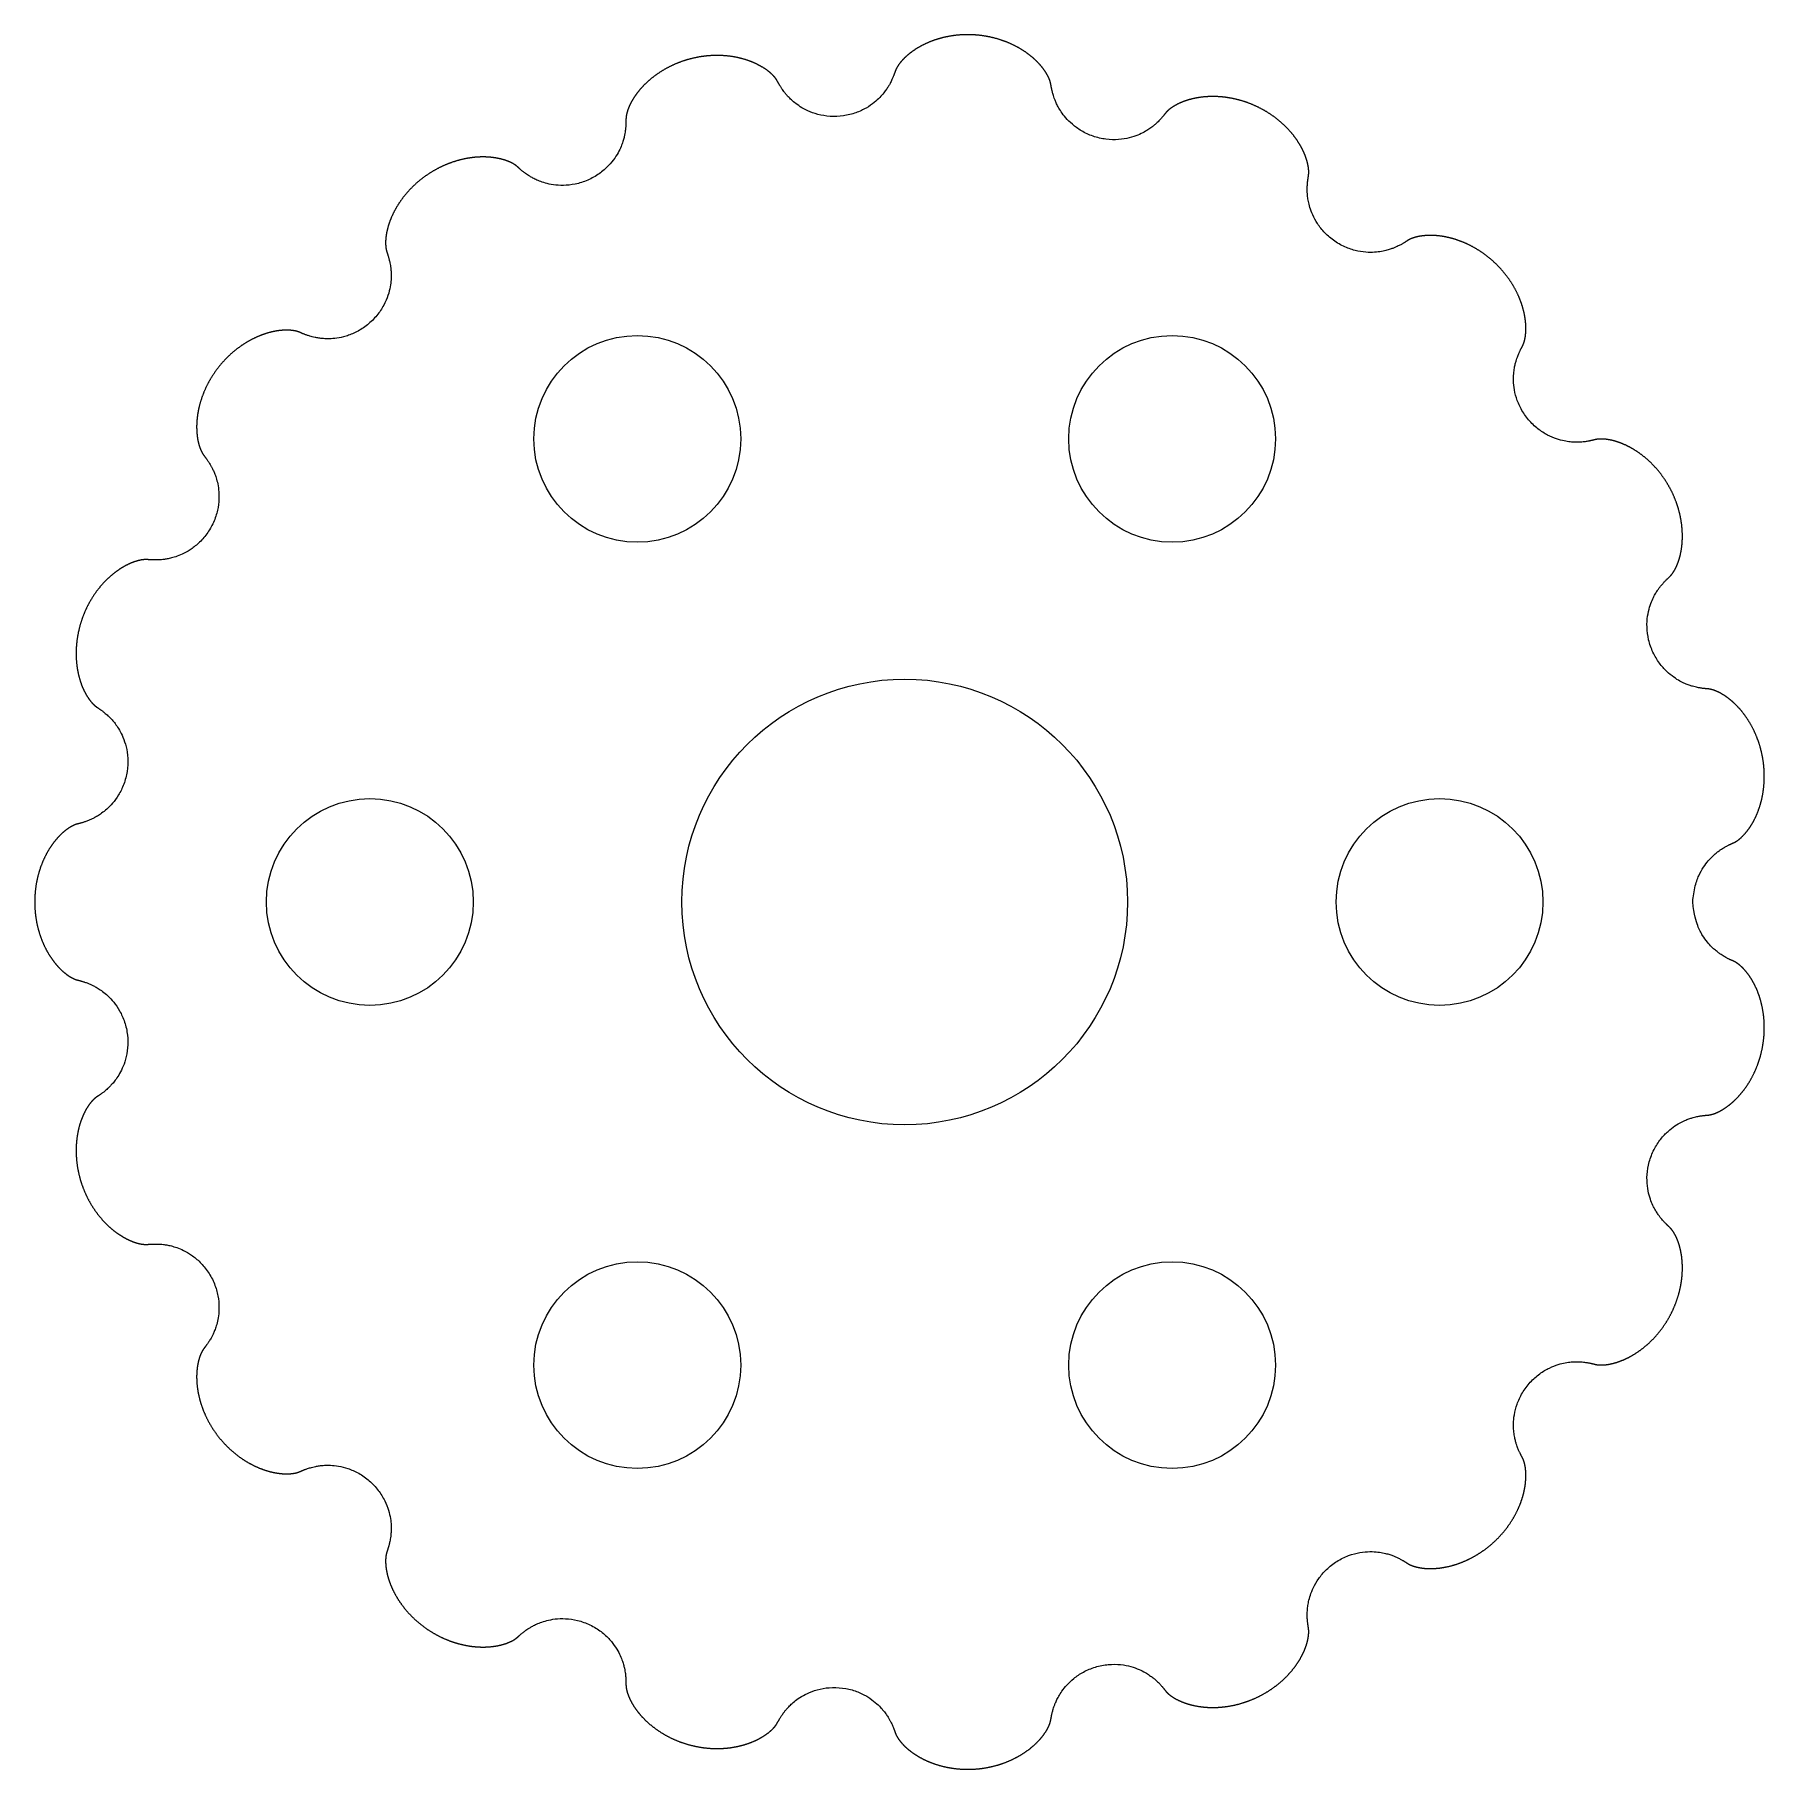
# Model space of a CAD drawing. Extents: x -48.8 to 48.2, y -48.7 to 48.7.
import ezdxf

# ---------------------------------------------------------------- set-up
doc = ezdxf.new("R2010")
doc.units = 0
doc.layers.get('0').update_dxf_attribs({"lineweight": 0})

msp = doc.modelspace()

# ---------------------------------------------------------------- linework, layer by layer
for centre, radius in [((-15, 25.981), 5.8), ((15, 25.981), 5.8), ((0, 0), 12.5), ((-30, 0), 5.8), ((30, 0), 5.8), ((-15, -25.981), 5.8), ((15, -25.981), 5.8)]:
    msp.add_circle(centre, radius)
msp.add_open_spline([(44.2, 0), (44.28, -0.746), (44.487, -1.393), (44.754, -1.896), (45.025, -2.265), (45.269, -2.528), (45.478, -2.716), (45.652, -2.852), (45.796, -2.952), (45.915, -3.028), (46.013, -3.085), (46.094, -3.13), (46.162, -3.166), (46.218, -3.194), (46.266, -3.218), (46.306, -3.237), (46.34, -3.253), (46.369, -3.266), (46.394, -3.277), (46.415, -3.287), (46.434, -3.295), (46.45, -3.303), (46.464, -3.309), (46.476, -3.315), (46.487, -3.32), (46.497, -3.324), (46.507, -3.328), (46.515, -3.332), (46.523, -3.336), (46.53, -3.34), (46.537, -3.343), (46.544, -3.346), (46.551, -3.35), (46.557, -3.353), (46.564, -3.357), (46.571, -3.36), (46.577, -3.364), (46.584, -3.368), (46.591, -3.371), (46.599, -3.376), (46.607, -3.38), (46.614, -3.385), (46.623, -3.39), (46.631, -3.395), (46.64, -3.4), (46.65, -3.406), (46.659, -3.412), (46.669, -3.419), (46.68, -3.426), (46.691, -3.433), (46.702, -3.441), (46.713, -3.449), (46.725, -3.457), (46.738, -3.466), (46.751, -3.476), (46.764, -3.486), (46.777, -3.496), (46.791, -3.507), (46.806, -3.518), (46.82, -3.53), (46.835, -3.543), (46.851, -3.556), (46.867, -3.569), (46.883, -3.584), (46.899, -3.598), (46.916, -3.614), (46.933, -3.629), (46.951, -3.646), (46.969, -3.663), (46.987, -3.681), (47.005, -3.699), (47.024, -3.718), (47.043, -3.737), (47.062, -3.757), (47.081, -3.778), (47.101, -3.8), (47.12, -3.822), (47.14, -3.844), (47.16, -3.868), (47.181, -3.892), (47.201, -3.916), (47.222, -3.942), (47.242, -3.968), (47.263, -3.995), (47.284, -4.022), (47.305, -4.05), (47.326, -4.079), (47.347, -4.108), (47.369, -4.138), (47.39, -4.169), (47.411, -4.2), (47.432, -4.232), (47.454, -4.265), (47.475, -4.298), (47.496, -4.332), (47.517, -4.367), (47.538, -4.402), (47.559, -4.439), (47.58, -4.475), (47.6, -4.513), (47.621, -4.551), (47.641, -4.589), (47.662, -4.629), (47.682, -4.668), (47.702, -4.709), (47.721, -4.75), (47.741, -4.792), (47.76, -4.834), (47.779, -4.877), (47.798, -4.921), (47.816, -4.965), (47.835, -5.01), (47.853, -5.055), (47.87, -5.101), (47.888, -5.148), (47.905, -5.195), (47.921, -5.243), (47.938, -5.291), (47.953, -5.339), (47.969, -5.389), (47.984, -5.438), (47.999, -5.489), (48.013, -5.539), (48.027, -5.591), (48.041, -5.642), (48.054, -5.694), (48.067, -5.747), (48.079, -5.8), (48.091, -5.853), (48.102, -5.907), (48.113, -5.961), (48.123, -6.016), (48.133, -6.071), (48.142, -6.126), (48.151, -6.182), (48.159, -6.238), (48.167, -6.295), (48.174, -6.351), (48.181, -6.408), (48.187, -6.466), (48.192, -6.523), (48.197, -6.581), (48.202, -6.639), (48.205, -6.697), (48.209, -6.756), (48.211, -6.815), (48.213, -6.874), (48.215, -6.933), (48.216, -6.992), (48.216, -7.052), (48.216, -7.111), (48.215, -7.171), (48.213, -7.231), (48.211, -7.291), (48.208, -7.351), (48.205, -7.411), (48.201, -7.471), (48.197, -7.531), (48.191, -7.591), (48.186, -7.651), (48.179, -7.711), (48.172, -7.771), (48.164, -7.832), (48.156, -7.892), (48.147, -7.952), (48.138, -8.011), (48.128, -8.071), (48.117, -8.131), (48.106, -8.19), (48.094, -8.25), (48.081, -8.309), (48.068, -8.368), (48.055, -8.427), (48.041, -8.486), (48.026, -8.544), (48.01, -8.603), (47.994, -8.661), (47.978, -8.719), (47.961, -8.776), (47.943, -8.833), (47.925, -8.89), (47.906, -8.947), (47.887, -9.003), (47.868, -9.059), (47.847, -9.115), (47.827, -9.17), (47.805, -9.225), (47.784, -9.28), (47.761, -9.334), (47.739, -9.388), (47.715, -9.441), (47.692, -9.494), (47.668, -9.547), (47.643, -9.599), (47.618, -9.651), (47.593, -9.702), (47.567, -9.753), (47.541, -9.803), (47.515, -9.852), (47.488, -9.902), (47.461, -9.95), (47.433, -9.999), (47.405, -10.046), (47.377, -10.093), (47.348, -10.14), (47.32, -10.186), (47.29, -10.231), (47.261, -10.276), (47.231, -10.32), (47.201, -10.364), (47.171, -10.407), (47.141, -10.45), (47.11, -10.492), (47.079, -10.533), (47.049, -10.574), (47.017, -10.614), (46.986, -10.653), (46.955, -10.692), (46.923, -10.73), (46.892, -10.768), (46.86, -10.804), (46.828, -10.841), (46.796, -10.876), (46.764, -10.911), (46.732, -10.946), (46.7, -10.979), (46.668, -11.012), (46.636, -11.045), (46.604, -11.076), (46.572, -11.107), (46.54, -11.138), (46.508, -11.167), (46.477, -11.197), (46.445, -11.225), (46.413, -11.253), (46.382, -11.28), (46.351, -11.306), (46.32, -11.332), (46.289, -11.357), (46.258, -11.382), (46.227, -11.406), (46.197, -11.429), (46.167, -11.451), (46.137, -11.473), (46.107, -11.495), (46.077, -11.516), (46.048, -11.536), (46.019, -11.555), (45.991, -11.574), (45.962, -11.592), (45.935, -11.61), (45.907, -11.627), (45.88, -11.644), (45.853, -11.66), (45.826, -11.675), (45.8, -11.69), (45.774, -11.704), (45.749, -11.718), (45.724, -11.731), (45.7, -11.744), (45.676, -11.756), (45.652, -11.768), (45.629, -11.779), (45.606, -11.789), (45.584, -11.8), (45.562, -11.809), (45.541, -11.819), (45.52, -11.828), (45.5, -11.836), (45.48, -11.844), (45.461, -11.852), (45.443, -11.859), (45.424, -11.865), (45.407, -11.872), (45.39, -11.878), (45.373, -11.884), (45.357, -11.889), (45.341, -11.894), (45.326, -11.899), (45.312, -11.903), (45.298, -11.907), (45.284, -11.911), (45.271, -11.914), (45.259, -11.918), (45.247, -11.921), (45.236, -11.924), (45.225, -11.926), (45.214, -11.929), (45.204, -11.931), (45.194, -11.933), (45.185, -11.935), (45.176, -11.937), (45.167, -11.938), (45.159, -11.94), (45.151, -11.941), (45.143, -11.943), (45.136, -11.944), (45.128, -11.945), (45.121, -11.946), (45.114, -11.947), (45.106, -11.948), (45.099, -11.949), (45.091, -11.95), (45.083, -11.951), (45.074, -11.952), (45.065, -11.953), (45.054, -11.954), (45.043, -11.955), (45.03, -11.956), (45.016, -11.958), (45, -11.959), (44.982, -11.961), (44.961, -11.963), (44.936, -11.965), (44.908, -11.968), (44.874, -11.971), (44.835, -11.976), (44.789, -11.981), (44.733, -11.988), (44.667, -11.998), (44.587, -12.01), (44.49, -12.028), (44.371, -12.054), (44.225, -12.091), (44.045, -12.145), (43.822, -12.227), (43.546, -12.352), (43.212, -12.546), (42.821, -12.842), (42.401, -13.277), (42.013, -13.868), (41.737, -14.575), (41.62, -15.301), (41.644, -15.949), (41.753, -16.472), (41.895, -16.872), (42.039, -17.172), (42.171, -17.397), (42.286, -17.568), (42.385, -17.699), (42.468, -17.801), (42.538, -17.881), (42.597, -17.946), (42.647, -17.998), (42.689, -18.04), (42.724, -18.076), (42.755, -18.105), (42.78, -18.13), (42.802, -18.151), (42.821, -18.169), (42.838, -18.184), (42.852, -18.198), (42.864, -18.209), (42.875, -18.219), (42.885, -18.229), (42.893, -18.237), (42.901, -18.244), (42.908, -18.251), (42.915, -18.257), (42.921, -18.263), (42.926, -18.269), (42.932, -18.274), (42.937, -18.28), (42.942, -18.285), (42.947, -18.29), (42.953, -18.296), (42.958, -18.301), (42.963, -18.307), (42.968, -18.313), (42.974, -18.319), (42.98, -18.325), (42.986, -18.332), (42.992, -18.339), (42.998, -18.347), (43.004, -18.354), (43.011, -18.363), (43.018, -18.371), (43.025, -18.38), (43.033, -18.39), (43.041, -18.4), (43.048, -18.411), (43.057, -18.422), (43.065, -18.433), (43.074, -18.445), (43.083, -18.458), (43.092, -18.471), (43.101, -18.485), (43.111, -18.5), (43.12, -18.515), (43.13, -18.53), (43.14, -18.547), (43.151, -18.564), (43.161, -18.581), (43.172, -18.599), (43.182, -18.618), (43.193, -18.638), (43.204, -18.658), (43.215, -18.678), (43.227, -18.7), (43.238, -18.722), (43.249, -18.745), (43.261, -18.768), (43.272, -18.792), (43.284, -18.817), (43.295, -18.843), (43.307, -18.869), (43.318, -18.896), (43.33, -18.923), (43.341, -18.951), (43.353, -18.98), (43.364, -19.01), (43.375, -19.04), (43.387, -19.071), (43.398, -19.102), (43.409, -19.134), (43.42, -19.167), (43.43, -19.201), (43.441, -19.235), (43.451, -19.27), (43.462, -19.305), (43.472, -19.341), (43.481, -19.378), (43.491, -19.416), (43.5, -19.454), (43.509, -19.492), (43.518, -19.532), (43.527, -19.571), (43.535, -19.612), (43.543, -19.653), (43.551, -19.695), (43.558, -19.737), (43.565, -19.78), (43.572, -19.823), (43.578, -19.867), (43.584, -19.911), (43.59, -19.956), (43.595, -20.002), (43.599, -20.048), (43.604, -20.094), (43.608, -20.141), (43.611, -20.189), (43.614, -20.237), (43.617, -20.285), (43.619, -20.334), (43.62, -20.384), (43.622, -20.433), (43.622, -20.484), (43.622, -20.534), (43.622, -20.585), (43.621, -20.636), (43.62, -20.688), (43.618, -20.74), (43.615, -20.793), (43.612, -20.845), (43.609, -20.898), (43.605, -20.952), (43.6, -21.005), (43.595, -21.059), (43.589, -21.113), (43.582, -21.168), (43.575, -21.222), (43.568, -21.277), (43.56, -21.332), (43.551, -21.388), (43.541, -21.443), (43.531, -21.499), (43.521, -21.555), (43.51, -21.61), (43.498, -21.666), (43.485, -21.723), (43.472, -21.779), (43.459, -21.835), (43.444, -21.891), (43.43, -21.948), (43.414, -22.004), (43.398, -22.061), (43.381, -22.117), (43.364, -22.173), (43.346, -22.23), (43.327, -22.286), (43.308, -22.342), (43.288, -22.399), (43.268, -22.455), (43.247, -22.511), (43.225, -22.567), (43.203, -22.623), (43.18, -22.678), (43.156, -22.734), (43.132, -22.789), (43.108, -22.844), (43.083, -22.899), (43.057, -22.954), (43.03, -23.009), (43.004, -23.063), (42.976, -23.117), (42.948, -23.171), (42.92, -23.224), (42.89, -23.277), (42.861, -23.33), (42.831, -23.383), (42.8, -23.435), (42.769, -23.487), (42.737, -23.538), (42.705, -23.59), (42.672, -23.64), (42.639, -23.691), (42.605, -23.741), (42.571, -23.79), (42.537, -23.84), (42.502, -23.888), (42.467, -23.937), (42.431, -23.985), (42.395, -24.032), (42.358, -24.079), (42.321, -24.125), (42.284, -24.171), (42.246, -24.217), (42.208, -24.262), (42.17, -24.306), (42.131, -24.35), (42.092, -24.393), (42.052, -24.436), (42.013, -24.478), (41.973, -24.52), (41.933, -24.561), (41.892, -24.602), (41.852, -24.642), (41.811, -24.681), (41.77, -24.72), (41.729, -24.758), (41.687, -24.796), (41.645, -24.833), (41.604, -24.869), (41.562, -24.905), (41.52, -24.94), (41.478, -24.975), (41.435, -25.009), (41.393, -25.042), (41.351, -25.075), (41.308, -25.107), (41.266, -25.138), (41.223, -25.169), (41.181, -25.199), (41.138, -25.229), (41.096, -25.258), (41.053, -25.286), (41.011, -25.313), (40.968, -25.34), (40.926, -25.367), (40.884, -25.392), (40.842, -25.417), (40.8, -25.442), (40.758, -25.466), (40.716, -25.489), (40.675, -25.511), (40.633, -25.533), (40.592, -25.554), (40.551, -25.575), (40.511, -25.595), (40.47, -25.614), (40.43, -25.633), (40.39, -25.651), (40.35, -25.669), (40.311, -25.686), (40.272, -25.702), (40.233, -25.718), (40.195, -25.733), (40.157, -25.748), (40.119, -25.762), (40.081, -25.776), (40.044, -25.789), (40.008, -25.801), (39.972, -25.813), (39.936, -25.825), (39.901, -25.836), (39.866, -25.846), (39.831, -25.856), (39.797, -25.865), (39.764, -25.874), (39.731, -25.883), (39.698, -25.891), (39.666, -25.898), (39.635, -25.905), (39.604, -25.912), (39.573, -25.918), (39.543, -25.924), (39.514, -25.929), (39.485, -25.934), (39.457, -25.939), (39.429, -25.943), (39.402, -25.947), (39.376, -25.951), (39.35, -25.954), (39.324, -25.957), (39.3, -25.96), (39.276, -25.962), (39.252, -25.964), (39.229, -25.966), (39.207, -25.968), (39.185, -25.969), (39.164, -25.97), (39.144, -25.971), (39.124, -25.971), (39.105, -25.972), (39.086, -25.972), (39.068, -25.972), (39.051, -25.972), (39.034, -25.972), (39.018, -25.972), (39.002, -25.971), (38.987, -25.971), (38.973, -25.97), (38.959, -25.969), (38.946, -25.968), (38.933, -25.967), (38.921, -25.966), (38.909, -25.965), (38.898, -25.964), (38.888, -25.963), (38.878, -25.962), (38.868, -25.961), (38.859, -25.959), (38.85, -25.958), (38.841, -25.957), (38.833, -25.956), (38.825, -25.954), (38.817, -25.953), (38.81, -25.952), (38.803, -25.95), (38.795, -25.949), (38.788, -25.948), (38.781, -25.946), (38.773, -25.945), (38.765, -25.943), (38.757, -25.941), (38.748, -25.939), (38.739, -25.937), (38.728, -25.935), (38.717, -25.932), (38.704, -25.929), (38.69, -25.925), (38.674, -25.921), (38.655, -25.917), (38.633, -25.912), (38.608, -25.906), (38.579, -25.899), (38.545, -25.891), (38.504, -25.882), (38.456, -25.871), (38.398, -25.86), (38.328, -25.847), (38.243, -25.833), (38.139, -25.818), (38.011, -25.804), (37.85, -25.792), (37.648, -25.788), (37.393, -25.799), (37.069, -25.839), (36.663, -25.933), (36.172, -26.119), (35.62, -26.44), (35.071, -26.922), (34.619, -27.533), (34.323, -28.183), (34.178, -28.78), (34.138, -29.277), (34.156, -29.671), (34.2, -29.977), (34.253, -30.214), (34.307, -30.398), (34.356, -30.543), (34.4, -30.658), (34.438, -30.751), (34.472, -30.826), (34.501, -30.888), (34.525, -30.939), (34.546, -30.981), (34.565, -31.017), (34.58, -31.047), (34.594, -31.073), (34.605, -31.095), (34.615, -31.114), (34.624, -31.13), (34.631, -31.145), (34.638, -31.158), (34.644, -31.169), (34.649, -31.179), (34.654, -31.188), (34.658, -31.197), (34.662, -31.205), (34.666, -31.212), (34.67, -31.219), (34.673, -31.226), (34.676, -31.233), (34.679, -31.24), (34.683, -31.246), (34.686, -31.253), (34.689, -31.26), (34.692, -31.267), (34.695, -31.275), (34.698, -31.282), (34.702, -31.29), (34.705, -31.299), (34.709, -31.308), (34.712, -31.317), (34.716, -31.326), (34.72, -31.337), (34.723, -31.347), (34.727, -31.358), (34.731, -31.37), (34.735, -31.382), (34.739, -31.395), (34.743, -31.408), (34.748, -31.422), (34.752, -31.437), (34.756, -31.452), (34.761, -31.467), (34.765, -31.484), (34.769, -31.501), (34.773, -31.518), (34.778, -31.536), (34.782, -31.555), (34.786, -31.575), (34.79, -31.595), (34.795, -31.616), (34.799, -31.637), (34.803, -31.659), (34.806, -31.682), (34.81, -31.706), (34.814, -31.73), (34.817, -31.755), (34.821, -31.78), (34.824, -31.806), (34.827, -31.833), (34.829, -31.86), (34.832, -31.888), (34.834, -31.917), (34.837, -31.946), (34.838, -31.976), (34.84, -32.007), (34.841, -32.038), (34.842, -32.07), (34.843, -32.102), (34.844, -32.135), (34.844, -32.169), (34.844, -32.203), (34.843, -32.238), (34.842, -32.273), (34.841, -32.309), (34.84, -32.346), (34.838, -32.383), (34.835, -32.42), (34.832, -32.458), (34.829, -32.497), (34.826, -32.536), (34.822, -32.576), (34.817, -32.616), (34.812, -32.657), (34.807, -32.698), (34.801, -32.739), (34.794, -32.781), (34.787, -32.824), (34.78, -32.867), (34.772, -32.91), (34.763, -32.954), (34.755, -32.998), (34.745, -33.042), (34.735, -33.087), (34.724, -33.132), (34.713, -33.178), (34.701, -33.224), (34.689, -33.27), (34.676, -33.316), (34.663, -33.363), (34.649, -33.41), (34.634, -33.457), (34.619, -33.505), (34.603, -33.552), (34.586, -33.6), (34.569, -33.648), (34.552, -33.697), (34.533, -33.745), (34.514, -33.794), (34.495, -33.843), (34.475, -33.892), (34.454, -33.941), (34.432, -33.99), (34.41, -34.039), (34.388, -34.088), (34.364, -34.138), (34.34, -34.187), (34.316, -34.237), (34.291, -34.286), (34.265, -34.336), (34.238, -34.385), (34.211, -34.434), (34.184, -34.484), (34.155, -34.533), (34.126, -34.582), (34.097, -34.631), (34.067, -34.68), (34.036, -34.729), (34.005, -34.778), (33.973, -34.826), (33.94, -34.875), (33.907, -34.923), (33.873, -34.971), (33.839, -35.019), (33.804, -35.067), (33.768, -35.114), (33.732, -35.161), (33.696, -35.208), (33.658, -35.255), (33.621, -35.301), (33.582, -35.347), (33.544, -35.393), (33.504, -35.439), (33.464, -35.484), (33.424, -35.529), (33.383, -35.573), (33.342, -35.617), (33.3, -35.661), (33.258, -35.704), (33.215, -35.747), (33.172, -35.789), (33.128, -35.831), (33.084, -35.873), (33.04, -35.914), (32.995, -35.955), (32.949, -35.995), (32.904, -36.035), (32.857, -36.074), (32.811, -36.113), (32.764, -36.151), (32.717, -36.189), (32.67, -36.226), (32.622, -36.263), (32.574, -36.299), (32.525, -36.335), (32.476, -36.37), (32.428, -36.405), (32.378, -36.439), (32.329, -36.472), (32.279, -36.505), (32.229, -36.538), (32.179, -36.569), (32.129, -36.601), (32.078, -36.631), (32.028, -36.661), (31.977, -36.69), (31.926, -36.719), (31.875, -36.747), (31.824, -36.775), (31.773, -36.802), (31.721, -36.828), (31.67, -36.854), (31.619, -36.879), (31.567, -36.903), (31.516, -36.927), (31.464, -36.95), (31.413, -36.973), (31.361, -36.995), (31.31, -37.016), (31.259, -37.037), (31.207, -37.057), (31.156, -37.076), (31.105, -37.095), (31.054, -37.113), (31.004, -37.131), (30.953, -37.148), (30.902, -37.164), (30.852, -37.18), (30.802, -37.195), (30.752, -37.21), (30.702, -37.223), (30.653, -37.237), (30.603, -37.25), (30.554, -37.262), (30.506, -37.273), (30.457, -37.284), (30.409, -37.295), (30.361, -37.304), (30.314, -37.314), (30.267, -37.322), (30.22, -37.331), (30.173, -37.338), (30.127, -37.345), (30.081, -37.352), (30.036, -37.358), (29.991, -37.364), (29.947, -37.369), (29.903, -37.373), (29.859, -37.377), (29.816, -37.381), (29.774, -37.384), (29.731, -37.387), (29.69, -37.389), (29.649, -37.391), (29.608, -37.392), (29.568, -37.393), (29.528, -37.394), (29.489, -37.394), (29.451, -37.394), (29.413, -37.393), (29.375, -37.392), (29.339, -37.391), (29.302, -37.389), (29.267, -37.387), (29.232, -37.385), (29.197, -37.383), (29.164, -37.38), (29.13, -37.377), (29.098, -37.373), (29.066, -37.37), (29.035, -37.366), (29.004, -37.362), (28.974, -37.358), (28.945, -37.353), (28.916, -37.349), (28.888, -37.344), (28.861, -37.339), (28.834, -37.334), (28.808, -37.328), (28.783, -37.323), (28.758, -37.318), (28.734, -37.312), (28.71, -37.306), (28.688, -37.301), (28.666, -37.295), (28.644, -37.289), (28.624, -37.283), (28.604, -37.278), (28.584, -37.272), (28.565, -37.266), (28.547, -37.26), (28.53, -37.254), (28.513, -37.249), (28.497, -37.243), (28.481, -37.237), (28.466, -37.232), (28.452, -37.226), (28.438, -37.221), (28.425, -37.216), (28.412, -37.211), (28.4, -37.205), (28.389, -37.2), (28.378, -37.196), (28.367, -37.191), (28.357, -37.186), (28.348, -37.182), (28.339, -37.177), (28.33, -37.173), (28.322, -37.169), (28.314, -37.165), (28.306, -37.161), (28.299, -37.157), (28.292, -37.154), (28.285, -37.15), (28.279, -37.146), (28.272, -37.142), (28.266, -37.139), (28.259, -37.135), (28.253, -37.131), (28.246, -37.127), (28.239, -37.123), (28.232, -37.118), (28.224, -37.114), (28.215, -37.108), (28.206, -37.103), (28.196, -37.096), (28.184, -37.089), (28.172, -37.081), (28.157, -37.071), (28.14, -37.06), (28.12, -37.048), (28.098, -37.034), (28.071, -37.017), (28.039, -36.997), (28.002, -36.974), (27.957, -36.948), (27.903, -36.916), (27.837, -36.88), (27.757, -36.837), (27.657, -36.787), (27.531, -36.729), (27.372, -36.664), (27.167, -36.593), (26.901, -36.521), (26.555, -36.459), (26.108, -36.43), (25.549, -36.473), (24.899, -36.641), (24.228, -36.969), (23.636, -37.436), (23.195, -37.962), (22.908, -38.466), (22.74, -38.9), (22.649, -39.254), (22.603, -39.537), (22.583, -39.762), (22.577, -39.941), (22.578, -40.084), (22.583, -40.199), (22.59, -40.293), (22.597, -40.371), (22.604, -40.435), (22.611, -40.488), (22.617, -40.533), (22.622, -40.57), (22.627, -40.602), (22.631, -40.63), (22.635, -40.653), (22.638, -40.674), (22.641, -40.691), (22.643, -40.707), (22.645, -40.72), (22.647, -40.733), (22.649, -40.743), (22.65, -40.753), (22.651, -40.763), (22.653, -40.771), (22.654, -40.779), (22.655, -40.787), (22.656, -40.795), (22.656, -40.802), (22.657, -40.81), (22.658, -40.817), (22.659, -40.824), (22.659, -40.832), (22.66, -40.84), (22.661, -40.848), (22.661, -40.857), (22.662, -40.865), (22.662, -40.875), (22.663, -40.884), (22.663, -40.894), (22.663, -40.905), (22.663, -40.915), (22.664, -40.927), (22.664, -40.939), (22.664, -40.951), (22.663, -40.964), (22.663, -40.978), (22.663, -40.992), (22.662, -41.007), (22.661, -41.022), (22.66, -41.038), (22.659, -41.054), (22.658, -41.071), (22.657, -41.089), (22.655, -41.107), (22.653, -41.126), (22.651, -41.145), (22.648, -41.165), (22.646, -41.186), (22.643, -41.207), (22.639, -41.229), (22.636, -41.251), (22.632, -41.274), (22.628, -41.298), (22.623, -41.322), (22.619, -41.347), (22.613, -41.372), (22.608, -41.398), (22.602, -41.424), (22.595, -41.451), (22.589, -41.479), (22.581, -41.507), (22.574, -41.535), (22.566, -41.565), (22.557, -41.594), (22.548, -41.624), (22.539, -41.655), (22.529, -41.686), (22.518, -41.717), (22.507, -41.749), (22.496, -41.782), (22.484, -41.815), (22.472, -41.848), (22.459, -41.882), (22.445, -41.916), (22.431, -41.95), (22.416, -41.985), (22.401, -42.021), (22.385, -42.056), (22.369, -42.092), (22.352, -42.128), (22.335, -42.165), (22.317, -42.202), (22.298, -42.239), (22.279, -42.277), (22.259, -42.314), (22.238, -42.352), (22.217, -42.391), (22.195, -42.429), (22.173, -42.468), (22.15, -42.507), (22.126, -42.546), (22.102, -42.585), (22.077, -42.624), (22.052, -42.663), (22.025, -42.703), (21.999, -42.743), (21.971, -42.783), (21.943, -42.822), (21.914, -42.862), (21.885, -42.902), (21.855, -42.942), (21.824, -42.982), (21.793, -43.022), (21.761, -43.062), (21.728, -43.102), (21.695, -43.142), (21.661, -43.182), (21.626, -43.222), (21.591, -43.261), (21.555, -43.301), (21.519, -43.341), (21.482, -43.38), (21.444, -43.419), (21.406, -43.458), (21.367, -43.497), (21.328, -43.536), (21.288, -43.574), (21.247, -43.613), (21.206, -43.651), (21.164, -43.689), (21.122, -43.726), (21.079, -43.763), (21.035, -43.8), (20.991, -43.837), (20.947, -43.874), (20.901, -43.91), (20.856, -43.946), (20.809, -43.981), (20.763, -44.016), (20.716, -44.051), (20.668, -44.085), (20.62, -44.119), (20.571, -44.153), (20.522, -44.186), (20.472, -44.219), (20.422, -44.251), (20.372, -44.283), (20.321, -44.315), (20.27, -44.346), (20.218, -44.376), (20.166, -44.406), (20.114, -44.436), (20.061, -44.465), (20.008, -44.494), (19.954, -44.522), (19.9, -44.549), (19.846, -44.576), (19.792, -44.603), (19.737, -44.629), (19.682, -44.654), (19.627, -44.679), (19.571, -44.704), (19.515, -44.727), (19.459, -44.75), (19.403, -44.773), (19.347, -44.795), (19.29, -44.817), (19.233, -44.837), (19.176, -44.858), (19.119, -44.877), (19.062, -44.896), (19.005, -44.915), (18.947, -44.933), (18.89, -44.95), (18.832, -44.967), (18.775, -44.983), (18.717, -44.998), (18.659, -45.013), (18.602, -45.027), (18.544, -45.041), (18.486, -45.054), (18.429, -45.066), (18.371, -45.078), (18.313, -45.089), (18.256, -45.099), (18.199, -45.109), (18.141, -45.118), (18.084, -45.127), (18.027, -45.135), (17.97, -45.142), (17.914, -45.149), (17.857, -45.155), (17.801, -45.161), (17.745, -45.166), (17.689, -45.171), (17.633, -45.174), (17.578, -45.178), (17.522, -45.181), (17.467, -45.183), (17.413, -45.184), (17.359, -45.185), (17.305, -45.186), (17.251, -45.186), (17.198, -45.185), (17.145, -45.184), (17.092, -45.182), (17.04, -45.18), (16.988, -45.178), (16.936, -45.175), (16.885, -45.171), (16.835, -45.167), (16.785, -45.162), (16.735, -45.157), (16.686, -45.152), (16.637, -45.146), (16.589, -45.139), (16.541, -45.133), (16.494, -45.126), (16.447, -45.118), (16.401, -45.11), (16.355, -45.102), (16.31, -45.093), (16.265, -45.084), (16.221, -45.074), (16.177, -45.065), (16.134, -45.055), (16.092, -45.044), (16.05, -45.034), (16.009, -45.023), (15.969, -45.011), (15.929, -45), (15.889, -44.988), (15.851, -44.976), (15.813, -44.964), (15.775, -44.952), (15.738, -44.939), (15.702, -44.926), (15.667, -44.913), (15.632, -44.9), (15.598, -44.887), (15.564, -44.874), (15.531, -44.861), (15.499, -44.847), (15.468, -44.833), (15.437, -44.82), (15.407, -44.806), (15.377, -44.792), (15.348, -44.779), (15.32, -44.765), (15.293, -44.751), (15.266, -44.737), (15.24, -44.723), (15.215, -44.71), (15.19, -44.696), (15.166, -44.683), (15.142, -44.669), (15.12, -44.656), (15.098, -44.642), (15.076, -44.629), (15.055, -44.616), (15.035, -44.603), (15.016, -44.591), (14.997, -44.578), (14.979, -44.566), (14.961, -44.554), (14.945, -44.542), (14.928, -44.53), (14.913, -44.518), (14.898, -44.507), (14.883, -44.496), (14.869, -44.485), (14.856, -44.475), (14.843, -44.464), (14.831, -44.454), (14.819, -44.445), (14.808, -44.435), (14.798, -44.426), (14.788, -44.417), (14.778, -44.408), (14.769, -44.4), (14.76, -44.392), (14.752, -44.384), (14.744, -44.377), (14.737, -44.369), (14.73, -44.362), (14.723, -44.356), (14.716, -44.349), (14.71, -44.343), (14.705, -44.337), (14.699, -44.331), (14.694, -44.325), (14.689, -44.319), (14.683, -44.314), (14.679, -44.308), (14.674, -44.303), (14.669, -44.297), (14.664, -44.291), (14.659, -44.285), (14.653, -44.279), (14.648, -44.272), (14.642, -44.265), (14.635, -44.257), (14.628, -44.248), (14.621, -44.238), (14.612, -44.227), (14.602, -44.215), (14.591, -44.201), (14.578, -44.184), (14.562, -44.165), (14.545, -44.143), (14.524, -44.117), (14.499, -44.087), (14.47, -44.052), (14.434, -44.01), (14.39, -43.96), (14.337, -43.901), (14.27, -43.83), (14.186, -43.746), (14.077, -43.646), (13.937, -43.526), (13.75, -43.386), (13.501, -43.226), (13.164, -43.052), (12.713, -42.884), (12.129, -42.764), (11.429, -42.751), (10.685, -42.894), (10.005, -43.183), (9.463, -43.554), (9.073, -43.933), (8.807, -44.275), (8.628, -44.564), (8.508, -44.802), (8.426, -44.995), (8.369, -45.152), (8.328, -45.279), (8.299, -45.384), (8.277, -45.47), (8.26, -45.541), (8.247, -45.6), (8.236, -45.65), (8.228, -45.692), (8.221, -45.728), (8.216, -45.758), (8.211, -45.784), (8.207, -45.807), (8.204, -45.826), (8.201, -45.843), (8.198, -45.858), (8.196, -45.871), (8.193, -45.882), (8.192, -45.893), (8.19, -45.903), (8.188, -45.912), (8.186, -45.92), (8.185, -45.928), (8.183, -45.935), (8.181, -45.943), (8.18, -45.95), (8.178, -45.957), (8.177, -45.965), (8.175, -45.972), (8.173, -45.98), (8.171, -45.987), (8.169, -45.995), (8.166, -46.004), (8.164, -46.012), (8.161, -46.021), (8.159, -46.03), (8.156, -46.04), (8.153, -46.05), (8.149, -46.061), (8.145, -46.072), (8.142, -46.083), (8.137, -46.095), (8.133, -46.107), (8.128, -46.12), (8.123, -46.134), (8.118, -46.147), (8.112, -46.162), (8.106, -46.177), (8.099, -46.192), (8.092, -46.208), (8.085, -46.224), (8.078, -46.241), (8.069, -46.258), (8.061, -46.276), (8.052, -46.294), (8.043, -46.313), (8.033, -46.332), (8.023, -46.352), (8.012, -46.372), (8.001, -46.393), (7.989, -46.414), (7.977, -46.436), (7.964, -46.457), (7.95, -46.48), (7.937, -46.503), (7.922, -46.526), (7.907, -46.549), (7.892, -46.573), (7.876, -46.598), (7.859, -46.622), (7.842, -46.647), (7.824, -46.673), (7.805, -46.698), (7.786, -46.724), (7.767, -46.75), (7.746, -46.777), (7.725, -46.804), (7.704, -46.831), (7.682, -46.858), (7.659, -46.886), (7.636, -46.913), (7.611, -46.941), (7.587, -46.969), (7.561, -46.998), (7.535, -47.026), (7.509, -47.055), (7.481, -47.084), (7.453, -47.112), (7.425, -47.141), (7.395, -47.17), (7.366, -47.2), (7.335, -47.229), (7.304, -47.258), (7.272, -47.287), (7.239, -47.317), (7.206, -47.346), (7.172, -47.375), (7.137, -47.404), (7.102, -47.434), (7.066, -47.463), (7.03, -47.492), (6.992, -47.521), (6.955, -47.55), (6.916, -47.579), (6.877, -47.607), (6.837, -47.636), (6.797, -47.664), (6.756, -47.692), (6.714, -47.72), (6.672, -47.748), (6.629, -47.776), (6.586, -47.803), (6.542, -47.83), (6.497, -47.857), (6.452, -47.884), (6.406, -47.91), (6.36, -47.936), (6.313, -47.962), (6.266, -47.987), (6.218, -48.012), (6.169, -48.037), (6.12, -48.061), (6.071, -48.086), (6.021, -48.109), (5.97, -48.133), (5.919, -48.155), (5.868, -48.178), (5.816, -48.2), (5.763, -48.222), (5.71, -48.243), (5.657, -48.264), (5.603, -48.284), (5.549, -48.304), (5.495, -48.323), (5.44, -48.342), (5.384, -48.361), (5.329, -48.378), (5.273, -48.396), (5.216, -48.413), (5.16, -48.429), (5.103, -48.445), (5.045, -48.46), (4.988, -48.475), (4.93, -48.489), (4.871, -48.503), (4.813, -48.516), (4.754, -48.528), (4.696, -48.54), (4.636, -48.552), (4.577, -48.562), (4.518, -48.573), (4.458, -48.582), (4.398, -48.591), (4.338, -48.6), (4.278, -48.608), (4.218, -48.615), (4.158, -48.621), (4.098, -48.627), (4.037, -48.633), (3.977, -48.637), (3.916, -48.642), (3.856, -48.645), (3.795, -48.648), (3.735, -48.65), (3.674, -48.652), (3.614, -48.653), (3.553, -48.654), (3.493, -48.654), (3.433, -48.653), (3.373, -48.652), (3.313, -48.65), (3.253, -48.647), (3.193, -48.644), (3.133, -48.64), (3.074, -48.636), (3.014, -48.631), (2.955, -48.625), (2.896, -48.619), (2.838, -48.613), (2.779, -48.606), (2.721, -48.598), (2.663, -48.589), (2.605, -48.58), (2.548, -48.571), (2.491, -48.561), (2.434, -48.55), (2.378, -48.539), (2.322, -48.528), (2.266, -48.516), (2.211, -48.503), (2.156, -48.49), (2.101, -48.476), (2.047, -48.462), (1.993, -48.448), (1.94, -48.433), (1.887, -48.417), (1.834, -48.401), (1.782, -48.385), (1.731, -48.368), (1.68, -48.351), (1.629, -48.333), (1.579, -48.315), (1.529, -48.297), (1.48, -48.278), (1.432, -48.259), (1.384, -48.24), (1.336, -48.22), (1.289, -48.2), (1.243, -48.18), (1.197, -48.159), (1.152, -48.138), (1.107, -48.117), (1.063, -48.095), (1.02, -48.073), (0.977, -48.051), (0.935, -48.029), (0.893, -48.007), (0.852, -47.984), (0.812, -47.961), (0.772, -47.938), (0.733, -47.915), (0.695, -47.892), (0.657, -47.869), (0.62, -47.845), (0.583, -47.821), (0.547, -47.798), (0.512, -47.774), (0.478, -47.75), (0.444, -47.726), (0.411, -47.703), (0.378, -47.679), (0.346, -47.655), (0.315, -47.631), (0.285, -47.607), (0.255, -47.583), (0.226, -47.56), (0.197, -47.536), (0.169, -47.513), (0.142, -47.489), (0.116, -47.466), (0.09, -47.443), (0.065, -47.42), (0.04, -47.397), (0.016, -47.374), (-0.007, -47.351), (-0.03, -47.329), (-0.052, -47.307), (-0.073, -47.285), (-0.093, -47.264), (-0.113, -47.242), (-0.133, -47.221), (-0.152, -47.2), (-0.17, -47.18), (-0.187, -47.159), (-0.204, -47.139), (-0.221, -47.12), (-0.237, -47.101), (-0.252, -47.082), (-0.266, -47.063), (-0.281, -47.045), (-0.294, -47.027), (-0.307, -47.01), (-0.319, -46.992), (-0.331, -46.976), (-0.343, -46.96), (-0.354, -46.944), (-0.364, -46.928), (-0.374, -46.913), (-0.384, -46.899), (-0.393, -46.884), (-0.401, -46.871), (-0.409, -46.857), (-0.417, -46.844), (-0.424, -46.832), (-0.431, -46.82), (-0.438, -46.808), (-0.444, -46.797), (-0.45, -46.787), (-0.455, -46.776), (-0.461, -46.766), (-0.465, -46.757), (-0.47, -46.748), (-0.474, -46.739), (-0.478, -46.73), (-0.482, -46.722), (-0.486, -46.714), (-0.489, -46.707), (-0.493, -46.699), (-0.496, -46.692), (-0.499, -46.685), (-0.502, -46.678), (-0.504, -46.671), (-0.507, -46.665), (-0.51, -46.658), (-0.513, -46.65), (-0.516, -46.643), (-0.519, -46.635), (-0.522, -46.627), (-0.525, -46.618), (-0.529, -46.608), (-0.533, -46.597), (-0.537, -46.585), (-0.542, -46.571), (-0.548, -46.555), (-0.554, -46.537), (-0.561, -46.517), (-0.57, -46.493), (-0.58, -46.465), (-0.592, -46.432), (-0.606, -46.394), (-0.624, -46.348), (-0.645, -46.294), (-0.672, -46.23), (-0.706, -46.152), (-0.75, -46.058), (-0.807, -45.945), (-0.883, -45.807), (-0.987, -45.638), (-1.132, -45.433), (-1.337, -45.188), (-1.629, -44.902), (-2.042, -44.593), (-2.601, -44.302), (-3.295, -44.097), (-4.053, -44.039), (-4.767, -44.135), (-5.358, -44.335), (-5.807, -44.572), (-6.136, -44.805), (-6.374, -45.011), (-6.547, -45.188), (-6.675, -45.335), (-6.772, -45.458), (-6.846, -45.559), (-6.903, -45.643), (-6.949, -45.714), (-6.985, -45.772), (-7.015, -45.822), (-7.04, -45.863), (-7.06, -45.898), (-7.077, -45.928), (-7.091, -45.954), (-7.103, -45.976), (-7.114, -45.995), (-7.123, -46.011), (-7.131, -46.026), (-7.138, -46.038), (-7.144, -46.05), (-7.15, -46.06), (-7.155, -46.069), (-7.16, -46.077), (-7.165, -46.085), (-7.169, -46.092), (-7.173, -46.099), (-7.177, -46.106), (-7.181, -46.112), (-7.185, -46.118), (-7.188, -46.125), (-7.192, -46.131), (-7.197, -46.137), (-7.201, -46.144), (-7.205, -46.151), (-7.21, -46.158), (-7.215, -46.165), (-7.22, -46.172), (-7.225, -46.18), (-7.231, -46.188), (-7.237, -46.196), (-7.244, -46.205), (-7.25, -46.214), (-7.258, -46.223), (-7.265, -46.233), (-7.273, -46.243), (-7.281, -46.253), (-7.29, -46.264), (-7.3, -46.275), (-7.309, -46.286), (-7.32, -46.298), (-7.33, -46.31), (-7.342, -46.323), (-7.353, -46.336), (-7.366, -46.349), (-7.379, -46.362), (-7.392, -46.376), (-7.406, -46.391), (-7.42, -46.405), (-7.436, -46.42), (-7.451, -46.435), (-7.468, -46.45), (-7.485, -46.466), (-7.502, -46.482), (-7.52, -46.498), (-7.539, -46.515), (-7.558, -46.531), (-7.579, -46.548), (-7.599, -46.565), (-7.621, -46.582), (-7.643, -46.6), (-7.665, -46.618), (-7.689, -46.635), (-7.713, -46.653), (-7.737, -46.671), (-7.762, -46.69), (-7.788, -46.708), (-7.815, -46.726), (-7.842, -46.745), (-7.87, -46.763), (-7.899, -46.782), (-7.928, -46.8), (-7.959, -46.819), (-7.989, -46.838), (-8.021, -46.856), (-8.053, -46.875), (-8.085, -46.894), (-8.119, -46.912), (-8.153, -46.931), (-8.187, -46.949), (-8.223, -46.967), (-8.259, -46.985), (-8.296, -47.004), (-8.333, -47.021), (-8.371, -47.039), (-8.41, -47.057), (-8.449, -47.074), (-8.489, -47.092), (-8.529, -47.109), (-8.57, -47.125), (-8.612, -47.142), (-8.655, -47.158), (-8.698, -47.174), (-8.741, -47.19), (-8.785, -47.206), (-8.83, -47.221), (-8.875, -47.236), (-8.921, -47.251), (-8.968, -47.265), (-9.015, -47.279), (-9.062, -47.293), (-9.11, -47.306), (-9.159, -47.319), (-9.208, -47.331), (-9.258, -47.343), (-9.308, -47.355), (-9.358, -47.366), (-9.409, -47.377), (-9.461, -47.387), (-9.513, -47.397), (-9.565, -47.407), (-9.618, -47.416), (-9.671, -47.424), (-9.725, -47.432), (-9.779, -47.44), (-9.833, -47.447), (-9.888, -47.453), (-9.943, -47.459), (-9.999, -47.465), (-10.055, -47.47), (-10.111, -47.474), (-10.167, -47.478), (-10.224, -47.481), (-10.281, -47.484), (-10.338, -47.486), (-10.396, -47.488), (-10.453, -47.489), (-10.511, -47.489), (-10.57, -47.489), (-10.628, -47.488), (-10.686, -47.487), (-10.745, -47.485), (-10.804, -47.482), (-10.863, -47.479), (-10.922, -47.476), (-10.981, -47.471), (-11.041, -47.466), (-11.1, -47.461), (-11.159, -47.455), (-11.219, -47.448), (-11.279, -47.44), (-11.338, -47.432), (-11.398, -47.424), (-11.457, -47.415), (-11.517, -47.405), (-11.576, -47.394), (-11.636, -47.383), (-11.695, -47.371), (-11.754, -47.359), (-11.814, -47.346), (-11.873, -47.333), (-11.932, -47.319), (-11.99, -47.304), (-12.049, -47.289), (-12.108, -47.273), (-12.166, -47.256), (-12.224, -47.239), (-12.282, -47.222), (-12.34, -47.204), (-12.397, -47.185), (-12.454, -47.165), (-12.511, -47.146), (-12.568, -47.125), (-12.624, -47.104), (-12.68, -47.083), (-12.736, -47.061), (-12.792, -47.038), (-12.847, -47.015), (-12.902, -46.991), (-12.956, -46.967), (-13.01, -46.943), (-13.064, -46.918), (-13.117, -46.892), (-13.17, -46.866), (-13.222, -46.84), (-13.274, -46.813), (-13.325, -46.786), (-13.376, -46.758), (-13.427, -46.73), (-13.477, -46.701), (-13.527, -46.673), (-13.576, -46.643), (-13.625, -46.614), (-13.673, -46.584), (-13.72, -46.553), (-13.767, -46.523), (-13.814, -46.492), (-13.86, -46.46), (-13.905, -46.429), (-13.95, -46.397), (-13.995, -46.364), (-14.038, -46.332), (-14.081, -46.299), (-14.124, -46.266), (-14.166, -46.233), (-14.207, -46.2), (-14.248, -46.167), (-14.288, -46.133), (-14.328, -46.099), (-14.367, -46.065), (-14.405, -46.031), (-14.443, -45.997), (-14.48, -45.962), (-14.516, -45.928), (-14.552, -45.893), (-14.587, -45.859), (-14.621, -45.824), (-14.655, -45.789), (-14.688, -45.754), (-14.721, -45.72), (-14.753, -45.685), (-14.784, -45.65), (-14.814, -45.616), (-14.844, -45.581), (-14.874, -45.547), (-14.902, -45.512), (-14.93, -45.478), (-14.957, -45.443), (-14.984, -45.409), (-15.01, -45.375), (-15.035, -45.342), (-15.06, -45.308), (-15.084, -45.274), (-15.108, -45.241), (-15.13, -45.208), (-15.153, -45.175), (-15.174, -45.143), (-15.195, -45.11), (-15.215, -45.078), (-15.235, -45.046), (-15.254, -45.015), (-15.273, -44.984), (-15.291, -44.953), (-15.308, -44.922), (-15.325, -44.892), (-15.341, -44.862), (-15.356, -44.833), (-15.372, -44.804), (-15.386, -44.775), (-15.4, -44.747), (-15.413, -44.719), (-15.426, -44.691), (-15.439, -44.664), (-15.45, -44.638), (-15.462, -44.611), (-15.473, -44.586), (-15.483, -44.561), (-15.493, -44.536), (-15.502, -44.512), (-15.511, -44.488), (-15.52, -44.465), (-15.528, -44.442), (-15.536, -44.42), (-15.543, -44.398), (-15.55, -44.377), (-15.556, -44.357), (-15.562, -44.336), (-15.568, -44.317), (-15.574, -44.298), (-15.579, -44.28), (-15.583, -44.262), (-15.588, -44.245), (-15.592, -44.228), (-15.596, -44.212), (-15.599, -44.196), (-15.603, -44.181), (-15.606, -44.167), (-15.609, -44.153), (-15.611, -44.139), (-15.614, -44.126), (-15.616, -44.114), (-15.618, -44.102), (-15.619, -44.09), (-15.621, -44.08), (-15.623, -44.069), (-15.624, -44.059), (-15.625, -44.049), (-15.626, -44.04), (-15.627, -44.031), (-15.628, -44.023), (-15.629, -44.015), (-15.629, -44.007), (-15.63, -43.999), (-15.631, -43.991), (-15.631, -43.984), (-15.631, -43.977), (-15.632, -43.969), (-15.632, -43.962), (-15.633, -43.954), (-15.633, -43.946), (-15.633, -43.937), (-15.633, -43.928), (-15.634, -43.918), (-15.634, -43.907), (-15.634, -43.895), (-15.634, -43.882), (-15.634, -43.867), (-15.634, -43.849), (-15.635, -43.83), (-15.635, -43.807), (-15.635, -43.78), (-15.636, -43.749), (-15.637, -43.712), (-15.638, -43.669), (-15.64, -43.618), (-15.643, -43.556), (-15.648, -43.482), (-15.656, -43.393), (-15.669, -43.284), (-15.688, -43.149), (-15.72, -42.983), (-15.77, -42.777), (-15.852, -42.519), (-15.984, -42.201), (-16.196, -41.816), (-16.527, -41.375), (-17.009, -40.921), (-17.641, -40.53), (-18.353, -40.277), (-19.042, -40.183), (-19.63, -40.211), (-20.095, -40.304), (-20.45, -40.421), (-20.718, -40.538), (-20.921, -40.645), (-21.078, -40.739), (-21.199, -40.819), (-21.295, -40.888), (-21.371, -40.946), (-21.433, -40.995), (-21.484, -41.036), (-21.525, -41.071), (-21.56, -41.101), (-21.589, -41.127), (-21.613, -41.148), (-21.634, -41.167), (-21.652, -41.183), (-21.668, -41.197), (-21.681, -41.209), (-21.693, -41.22), (-21.703, -41.229), (-21.712, -41.237), (-21.721, -41.245), (-21.728, -41.251), (-21.735, -41.258), (-21.742, -41.263), (-21.748, -41.269), (-21.754, -41.274), (-21.76, -41.279), (-21.766, -41.283), (-21.772, -41.288), (-21.777, -41.293), (-21.783, -41.298), (-21.789, -41.302), (-21.796, -41.307), (-21.802, -41.312), (-21.809, -41.317), (-21.816, -41.322), (-21.823, -41.328), (-21.831, -41.333), (-21.839, -41.339), (-21.848, -41.345), (-21.857, -41.351), (-21.866, -41.358), (-21.876, -41.364), (-21.886, -41.371), (-21.897, -41.378), (-21.909, -41.385), (-21.921, -41.392), (-21.933, -41.4), (-21.946, -41.407), (-21.96, -41.415), (-21.974, -41.423), (-21.989, -41.432), (-22.005, -41.44), (-22.021, -41.449), (-22.038, -41.457), (-22.055, -41.466), (-22.073, -41.475), (-22.092, -41.484), (-22.111, -41.493), (-22.131, -41.502), (-22.152, -41.512), (-22.173, -41.521), (-22.195, -41.53), (-22.218, -41.54), (-22.241, -41.549), (-22.265, -41.559), (-22.29, -41.568), (-22.315, -41.578), (-22.341, -41.587), (-22.368, -41.596), (-22.395, -41.606), (-22.423, -41.615), (-22.452, -41.624), (-22.481, -41.633), (-22.511, -41.642), (-22.542, -41.651), (-22.573, -41.66), (-22.605, -41.668), (-22.638, -41.677), (-22.671, -41.685), (-22.705, -41.693), (-22.74, -41.701), (-22.775, -41.708), (-22.811, -41.716), (-22.848, -41.723), (-22.885, -41.73), (-22.923, -41.736), (-22.961, -41.742), (-23, -41.748), (-23.04, -41.754), (-23.08, -41.76), (-23.121, -41.765), (-23.162, -41.769), (-23.204, -41.774), (-23.246, -41.778), (-23.289, -41.781), (-23.333, -41.785), (-23.377, -41.787), (-23.421, -41.79), (-23.466, -41.792), (-23.512, -41.793), (-23.558, -41.795), (-23.605, -41.795), (-23.652, -41.796), (-23.699, -41.795), (-23.747, -41.795), (-23.795, -41.793), (-23.844, -41.792), (-23.893, -41.789), (-23.942, -41.787), (-23.992, -41.783), (-24.043, -41.78), (-24.093, -41.775), (-24.144, -41.771), (-24.195, -41.765), (-24.247, -41.759), (-24.299, -41.753), (-24.351, -41.746), (-24.403, -41.738), (-24.456, -41.73), (-24.509, -41.721), (-24.562, -41.711), (-24.616, -41.701), (-24.669, -41.691), (-24.723, -41.68), (-24.777, -41.668), (-24.831, -41.655), (-24.886, -41.642), (-24.94, -41.629), (-24.994, -41.614), (-25.049, -41.599), (-25.104, -41.584), (-25.159, -41.568), (-25.214, -41.551), (-25.268, -41.534), (-25.323, -41.516), (-25.378, -41.497), (-25.433, -41.478), (-25.488, -41.458), (-25.543, -41.438), (-25.598, -41.417), (-25.653, -41.395), (-25.708, -41.373), (-25.762, -41.35), (-25.817, -41.326), (-25.871, -41.302), (-25.926, -41.277), (-25.98, -41.252), (-26.034, -41.226), (-26.088, -41.2), (-26.141, -41.173), (-26.195, -41.145), (-26.248, -41.117), (-26.301, -41.088), (-26.354, -41.058), (-26.407, -41.028), (-26.459, -40.998), (-26.511, -40.967), (-26.563, -40.935), (-26.614, -40.903), (-26.665, -40.871), (-26.716, -40.837), (-26.766, -40.804), (-26.816, -40.77), (-26.866, -40.735), (-26.915, -40.7), (-26.964, -40.664), (-27.013, -40.628), (-27.061, -40.592), (-27.109, -40.555), (-27.156, -40.517), (-27.203, -40.479), (-27.249, -40.441), (-27.295, -40.402), (-27.341, -40.363), (-27.386, -40.324), (-27.43, -40.284), (-27.474, -40.244), (-27.517, -40.203), (-27.56, -40.163), (-27.603, -40.121), (-27.645, -40.08), (-27.686, -40.038), (-27.727, -39.996), (-27.767, -39.954), (-27.807, -39.911), (-27.846, -39.868), (-27.885, -39.825), (-27.922, -39.782), (-27.96, -39.738), (-27.997, -39.694), (-28.033, -39.651), (-28.068, -39.607), (-28.103, -39.562), (-28.138, -39.518), (-28.171, -39.473), (-28.205, -39.429), (-28.237, -39.384), (-28.269, -39.339), (-28.3, -39.295), (-28.331, -39.25), (-28.361, -39.205), (-28.39, -39.16), (-28.419, -39.115), (-28.447, -39.07), (-28.475, -39.025), (-28.501, -38.98), (-28.528, -38.935), (-28.553, -38.89), (-28.578, -38.846), (-28.602, -38.801), (-28.626, -38.757), (-28.649, -38.712), (-28.671, -38.668), (-28.693, -38.624), (-28.714, -38.58), (-28.735, -38.536), (-28.755, -38.493), (-28.774, -38.449), (-28.793, -38.406), (-28.811, -38.363), (-28.828, -38.321), (-28.845, -38.278), (-28.861, -38.236), (-28.877, -38.195), (-28.892, -38.153), (-28.907, -38.112), (-28.921, -38.071), (-28.934, -38.031), (-28.947, -37.991), (-28.959, -37.951), (-28.971, -37.911), (-28.982, -37.873), (-28.993, -37.834), (-29.003, -37.796), (-29.013, -37.758), (-29.022, -37.721), (-29.03, -37.684), (-29.039, -37.648), (-29.046, -37.612), (-29.054, -37.576), (-29.06, -37.542), (-29.067, -37.507), (-29.073, -37.473), (-29.078, -37.44), (-29.083, -37.407), (-29.088, -37.375), (-29.092, -37.343), (-29.096, -37.312), (-29.099, -37.282), (-29.102, -37.252), (-29.105, -37.222), (-29.108, -37.193), (-29.11, -37.165), (-29.112, -37.138), (-29.113, -37.111), (-29.115, -37.084), (-29.116, -37.058), (-29.116, -37.033), (-29.117, -37.009), (-29.117, -36.985), (-29.117, -36.962), (-29.117, -36.939), (-29.116, -36.917), (-29.116, -36.896), (-29.115, -36.875), (-29.114, -36.855), (-29.113, -36.835), (-29.112, -36.816), (-29.11, -36.798), (-29.109, -36.781), (-29.107, -36.764), (-29.106, -36.747), (-29.104, -36.732), (-29.102, -36.716), (-29.1, -36.702), (-29.099, -36.688), (-29.097, -36.675), (-29.095, -36.662), (-29.093, -36.649), (-29.091, -36.638), (-29.089, -36.627), (-29.087, -36.616), (-29.085, -36.606), (-29.083, -36.596), (-29.081, -36.586), (-29.079, -36.578), (-29.077, -36.569), (-29.075, -36.561), (-29.073, -36.553), (-29.071, -36.545), (-29.069, -36.538), (-29.067, -36.53), (-29.065, -36.523), (-29.063, -36.516), (-29.061, -36.509), (-29.059, -36.502), (-29.057, -36.494), (-29.054, -36.486), (-29.052, -36.478), (-29.049, -36.469), (-29.046, -36.459), (-29.042, -36.449), (-29.038, -36.437), (-29.034, -36.424), (-29.029, -36.409), (-29.023, -36.392), (-29.017, -36.372), (-29.009, -36.349), (-29.001, -36.323), (-28.991, -36.292), (-28.979, -36.255), (-28.966, -36.211), (-28.95, -36.159), (-28.933, -36.097), (-28.913, -36.021), (-28.89, -35.928), (-28.866, -35.813), (-28.841, -35.67), (-28.818, -35.491), (-28.802, -35.262), (-28.802, -34.972), (-28.836, -34.602), (-28.936, -34.14), (-29.144, -33.592), (-29.502, -32.999), (-30.017, -32.447), (-30.628, -32.022), (-31.239, -31.759), (-31.777, -31.631), (-32.217, -31.59), (-32.564, -31.596), (-32.834, -31.625), (-33.044, -31.661), (-33.21, -31.699), (-33.342, -31.735), (-33.447, -31.767), (-33.533, -31.796), (-33.603, -31.821), (-33.66, -31.843), (-33.708, -31.862), (-33.749, -31.878), (-33.783, -31.892), (-33.811, -31.904), (-33.836, -31.915), (-33.857, -31.924), (-33.876, -31.932), (-33.891, -31.938), (-33.905, -31.944), (-33.918, -31.95), (-33.929, -31.954), (-33.939, -31.958), (-33.948, -31.962), (-33.957, -31.966), (-33.965, -31.969), (-33.972, -31.972), (-33.979, -31.975), (-33.986, -31.977), (-33.993, -31.98), (-34, -31.983), (-34.007, -31.985), (-34.014, -31.988), (-34.022, -31.99), (-34.029, -31.993), (-34.037, -31.995), (-34.045, -31.998), (-34.054, -32.001), (-34.063, -32.003), (-34.072, -32.006), (-34.082, -32.009), (-34.092, -32.012), (-34.102, -32.015), (-34.114, -32.018), (-34.125, -32.021), (-34.137, -32.024), (-34.15, -32.027), (-34.164, -32.03), (-34.177, -32.033), (-34.192, -32.036), (-34.207, -32.039), (-34.223, -32.042), (-34.239, -32.045), (-34.256, -32.048), (-34.274, -32.051), (-34.292, -32.053), (-34.311, -32.056), (-34.33, -32.059), (-34.35, -32.061), (-34.371, -32.064), (-34.393, -32.066), (-34.415, -32.068), (-34.437, -32.07), (-34.461, -32.072), (-34.485, -32.074), (-34.509, -32.075), (-34.535, -32.077), (-34.561, -32.078), (-34.587, -32.079), (-34.615, -32.079), (-34.642, -32.08), (-34.671, -32.08), (-34.7, -32.08), (-34.73, -32.079), (-34.76, -32.078), (-34.791, -32.077), (-34.822, -32.076), (-34.855, -32.074), (-34.887, -32.072), (-34.92, -32.07), (-34.954, -32.067), (-34.989, -32.064), (-35.024, -32.06), (-35.059, -32.056), (-35.095, -32.052), (-35.132, -32.047), (-35.169, -32.042), (-35.206, -32.036), (-35.244, -32.03), (-35.283, -32.023), (-35.322, -32.016), (-35.361, -32.008), (-35.401, -32), (-35.441, -31.992), (-35.482, -31.983), (-35.523, -31.973), (-35.565, -31.963), (-35.607, -31.952), (-35.649, -31.941), (-35.692, -31.929), (-35.735, -31.917), (-35.778, -31.904), (-35.822, -31.89), (-35.866, -31.876), (-35.91, -31.862), (-35.955, -31.847), (-36, -31.831), (-36.045, -31.814), (-36.09, -31.797), (-36.136, -31.78), (-36.181, -31.762), (-36.227, -31.743), (-36.274, -31.723), (-36.32, -31.703), (-36.366, -31.682), (-36.413, -31.661), (-36.46, -31.639), (-36.507, -31.617), (-36.554, -31.593), (-36.601, -31.57), (-36.648, -31.545), (-36.695, -31.52), (-36.742, -31.494), (-36.79, -31.468), (-36.837, -31.441), (-36.884, -31.413), (-36.931, -31.385), (-36.979, -31.356), (-37.026, -31.327), (-37.073, -31.296), (-37.12, -31.266), (-37.167, -31.234), (-37.214, -31.202), (-37.26, -31.17), (-37.307, -31.136), (-37.353, -31.103), (-37.399, -31.068), (-37.446, -31.033), (-37.491, -30.998), (-37.537, -30.961), (-37.583, -30.925), (-37.628, -30.887), (-37.673, -30.849), (-37.718, -30.811), (-37.762, -30.772), (-37.806, -30.732), (-37.85, -30.692), (-37.894, -30.651), (-37.937, -30.61), (-37.98, -30.568), (-38.022, -30.526), (-38.065, -30.484), (-38.107, -30.44), (-38.148, -30.397), (-38.189, -30.352), (-38.23, -30.308), (-38.27, -30.263), (-38.31, -30.217), (-38.349, -30.171), (-38.388, -30.125), (-38.427, -30.078), (-38.465, -30.031), (-38.502, -29.983), (-38.54, -29.935), (-38.576, -29.887), (-38.612, -29.838), (-38.648, -29.789), (-38.683, -29.74), (-38.717, -29.69), (-38.752, -29.64), (-38.785, -29.59), (-38.818, -29.54), (-38.85, -29.489), (-38.882, -29.438), (-38.913, -29.386), (-38.944, -29.335), (-38.974, -29.283), (-39.004, -29.231), (-39.033, -29.179), (-39.061, -29.127), (-39.089, -29.074), (-39.116, -29.021), (-39.143, -28.969), (-39.169, -28.916), (-39.194, -28.863), (-39.219, -28.81), (-39.243, -28.757), (-39.266, -28.703), (-39.289, -28.65), (-39.312, -28.597), (-39.333, -28.544), (-39.354, -28.49), (-39.375, -28.437), (-39.394, -28.384), (-39.414, -28.33), (-39.432, -28.277), (-39.45, -28.224), (-39.467, -28.171), (-39.484, -28.118), (-39.5, -28.066), (-39.515, -28.013), (-39.53, -27.96), (-39.545, -27.908), (-39.558, -27.856), (-39.571, -27.804), (-39.584, -27.752), (-39.595, -27.7), (-39.607, -27.649), (-39.617, -27.598), (-39.627, -27.547), (-39.637, -27.497), (-39.646, -27.446), (-39.654, -27.396), (-39.662, -27.347), (-39.669, -27.297), (-39.675, -27.248), (-39.682, -27.2), (-39.687, -27.151), (-39.692, -27.103), (-39.697, -27.056), (-39.701, -27.009), (-39.704, -26.962), (-39.707, -26.916), (-39.71, -26.87), (-39.712, -26.825), (-39.713, -26.78), (-39.715, -26.735), (-39.715, -26.691), (-39.715, -26.648), (-39.715, -26.605), (-39.715, -26.562), (-39.714, -26.52), (-39.712, -26.479), (-39.71, -26.438), (-39.708, -26.398), (-39.706, -26.358), (-39.703, -26.319), (-39.7, -26.28), (-39.696, -26.242), (-39.692, -26.205), (-39.688, -26.168), (-39.684, -26.132), (-39.679, -26.096), (-39.674, -26.061), (-39.669, -26.027), (-39.663, -25.993), (-39.657, -25.96), (-39.652, -25.927), (-39.645, -25.896), (-39.639, -25.864), (-39.633, -25.834), (-39.626, -25.804), (-39.619, -25.775), (-39.612, -25.746), (-39.605, -25.718), (-39.598, -25.691), (-39.591, -25.665), (-39.583, -25.639), (-39.576, -25.614), (-39.569, -25.589), (-39.561, -25.565), (-39.554, -25.542), (-39.546, -25.52), (-39.538, -25.498), (-39.531, -25.477), (-39.523, -25.456), (-39.516, -25.437), (-39.508, -25.417), (-39.501, -25.399), (-39.494, -25.381), (-39.486, -25.364), (-39.479, -25.347), (-39.472, -25.331), (-39.465, -25.316), (-39.459, -25.301), (-39.452, -25.287), (-39.445, -25.273), (-39.439, -25.26), (-39.433, -25.248), (-39.426, -25.236), (-39.42, -25.225), (-39.415, -25.214), (-39.409, -25.204), (-39.404, -25.194), (-39.398, -25.185), (-39.393, -25.176), (-39.388, -25.167), (-39.383, -25.159), (-39.378, -25.152), (-39.374, -25.144), (-39.369, -25.137), (-39.365, -25.13), (-39.361, -25.124), (-39.356, -25.117), (-39.352, -25.111), (-39.348, -25.105), (-39.344, -25.099), (-39.339, -25.093), (-39.335, -25.087), (-39.33, -25.08), (-39.325, -25.073), (-39.32, -25.066), (-39.315, -25.058), (-39.308, -25.05), (-39.301, -25.041), (-39.294, -25.031), (-39.285, -25.019), (-39.275, -25.006), (-39.264, -24.991), (-39.25, -24.974), (-39.235, -24.954), (-39.218, -24.931), (-39.197, -24.903), (-39.173, -24.87), (-39.145, -24.831), (-39.112, -24.785), (-39.073, -24.728), (-39.027, -24.658), (-38.973, -24.572), (-38.91, -24.464), (-38.837, -24.327), (-38.754, -24.152), (-38.662, -23.924), (-38.568, -23.624), (-38.487, -23.232), (-38.449, -22.728), (-38.501, -22.109), (-38.695, -21.417), (-39.05, -20.745), (-39.515, -20.188), (-40.007, -19.789), (-40.457, -19.533), (-40.837, -19.378), (-41.146, -19.288), (-41.393, -19.237), (-41.59, -19.209), (-41.748, -19.195), (-41.876, -19.188), (-41.979, -19.186), (-42.064, -19.186), (-42.134, -19.187), (-42.193, -19.189), (-42.242, -19.191), (-42.283, -19.194), (-42.318, -19.196), (-42.347, -19.198), (-42.373, -19.2), (-42.395, -19.201), (-42.414, -19.202), (-42.43, -19.204), (-42.445, -19.205), (-42.458, -19.206), (-42.47, -19.206), (-42.48, -19.207), (-42.49, -19.208), (-42.499, -19.208), (-42.507, -19.209), (-42.515, -19.209), (-42.523, -19.209), (-42.53, -19.209), (-42.538, -19.21), (-42.545, -19.21), (-42.553, -19.21), (-42.56, -19.21), (-42.568, -19.21), (-42.576, -19.21), (-42.584, -19.21), (-42.593, -19.21), (-42.602, -19.209), (-42.611, -19.209), (-42.621, -19.209), (-42.631, -19.208), (-42.642, -19.208), (-42.653, -19.207), (-42.665, -19.206), (-42.677, -19.205), (-42.69, -19.204), (-42.703, -19.202), (-42.717, -19.201), (-42.731, -19.199), (-42.746, -19.197), (-42.761, -19.195), (-42.777, -19.193), (-42.794, -19.19), (-42.811, -19.187), (-42.829, -19.184), (-42.847, -19.181), (-42.866, -19.177), (-42.886, -19.174), (-42.906, -19.169), (-42.926, -19.165), (-42.947, -19.16), (-42.969, -19.155), (-42.992, -19.149), (-43.014, -19.143), (-43.038, -19.137), (-43.062, -19.13), (-43.086, -19.123), (-43.112, -19.116), (-43.137, -19.108), (-43.163, -19.099), (-43.19, -19.09), (-43.217, -19.081), (-43.245, -19.071), (-43.273, -19.061), (-43.301, -19.05), (-43.33, -19.039), (-43.36, -19.028), (-43.39, -19.015), (-43.42, -19.003), (-43.451, -18.989), (-43.482, -18.976), (-43.514, -18.961), (-43.546, -18.946), (-43.578, -18.931), (-43.611, -18.915), (-43.644, -18.898), (-43.677, -18.881), (-43.711, -18.863), (-43.745, -18.845), (-43.779, -18.826), (-43.814, -18.806), (-43.849, -18.786), (-43.884, -18.765), (-43.92, -18.744), (-43.955, -18.722), (-43.991, -18.699), (-44.027, -18.676), (-44.063, -18.652), (-44.1, -18.628), (-44.136, -18.602), (-44.173, -18.576), (-44.21, -18.55), (-44.247, -18.523), (-44.284, -18.495), (-44.321, -18.467), (-44.359, -18.438), (-44.396, -18.408), (-44.433, -18.378), (-44.471, -18.347), (-44.508, -18.315), (-44.545, -18.283), (-44.583, -18.25), (-44.62, -18.216), (-44.657, -18.182), (-44.695, -18.147), (-44.732, -18.111), (-44.769, -18.075), (-44.806, -18.038), (-44.843, -18.001), (-44.879, -17.963), (-44.916, -17.924), (-44.952, -17.885), (-44.989, -17.845), (-45.025, -17.805), (-45.061, -17.764), (-45.096, -17.722), (-45.132, -17.68), (-45.167, -17.637), (-45.202, -17.594), (-45.237, -17.55), (-45.271, -17.505), (-45.305, -17.46), (-45.339, -17.414), (-45.372, -17.368), (-45.406, -17.321), (-45.438, -17.274), (-45.471, -17.227), (-45.503, -17.178), (-45.535, -17.13), (-45.566, -17.08), (-45.597, -17.031), (-45.627, -16.98), (-45.658, -16.93), (-45.687, -16.879), (-45.716, -16.827), (-45.745, -16.775), (-45.774, -16.723), (-45.801, -16.67), (-45.829, -16.617), (-45.856, -16.564), (-45.882, -16.51), (-45.908, -16.456), (-45.933, -16.401), (-45.958, -16.346), (-45.983, -16.291), (-46.007, -16.235), (-46.03, -16.18), (-46.053, -16.124), (-46.075, -16.067), (-46.096, -16.011), (-46.117, -15.954), (-46.138, -15.897), (-46.158, -15.84), (-46.177, -15.782), (-46.196, -15.724), (-46.214, -15.667), (-46.232, -15.609), (-46.249, -15.55), (-46.265, -15.492), (-46.281, -15.434), (-46.296, -15.375), (-46.311, -15.317), (-46.325, -15.258), (-46.338, -15.2), (-46.351, -15.141), (-46.363, -15.082), (-46.374, -15.023), (-46.385, -14.965), (-46.395, -14.906), (-46.405, -14.847), (-46.414, -14.789), (-46.422, -14.73), (-46.43, -14.672), (-46.437, -14.613), (-46.444, -14.555), (-46.45, -14.497), (-46.455, -14.439), (-46.46, -14.381), (-46.464, -14.323), (-46.468, -14.265), (-46.471, -14.208), (-46.473, -14.151), (-46.475, -14.094), (-46.476, -14.037), (-46.477, -13.981), (-46.477, -13.924), (-46.477, -13.868), (-46.476, -13.813), (-46.474, -13.757), (-46.472, -13.702), (-46.469, -13.648), (-46.466, -13.593), (-46.462, -13.539), (-46.458, -13.486), (-46.453, -13.432), (-46.448, -13.379), (-46.442, -13.327), (-46.436, -13.275), (-46.43, -13.223), (-46.422, -13.172), (-46.415, -13.121), (-46.407, -13.071), (-46.398, -13.021), (-46.389, -12.972), (-46.38, -12.923), (-46.37, -12.875), (-46.36, -12.827), (-46.35, -12.779), (-46.339, -12.733), (-46.327, -12.686), (-46.316, -12.641), (-46.304, -12.596), (-46.292, -12.551), (-46.279, -12.507), (-46.266, -12.464), (-46.253, -12.421), (-46.239, -12.378), (-46.226, -12.337), (-46.212, -12.296), (-46.198, -12.255), (-46.183, -12.216), (-46.169, -12.176), (-46.154, -12.138), (-46.139, -12.1), (-46.123, -12.063), (-46.108, -12.026), (-46.093, -11.99), (-46.077, -11.955), (-46.061, -11.92), (-46.045, -11.886), (-46.029, -11.853), (-46.013, -11.821), (-45.997, -11.789), (-45.981, -11.757), (-45.965, -11.727), (-45.949, -11.697), (-45.933, -11.668), (-45.917, -11.639), (-45.901, -11.611), (-45.885, -11.584), (-45.869, -11.557), (-45.853, -11.532), (-45.837, -11.506), (-45.821, -11.482), (-45.805, -11.458), (-45.79, -11.435), (-45.774, -11.412), (-45.759, -11.39), (-45.744, -11.369), (-45.729, -11.349), (-45.714, -11.329), (-45.7, -11.31), (-45.685, -11.291), (-45.671, -11.273), (-45.657, -11.256), (-45.643, -11.239), (-45.63, -11.223), (-45.617, -11.207), (-45.604, -11.192), (-45.591, -11.178), (-45.579, -11.164), (-45.567, -11.151), (-45.555, -11.138), (-45.544, -11.126), (-45.532, -11.115), (-45.522, -11.104), (-45.511, -11.093), (-45.501, -11.083), (-45.491, -11.073), (-45.481, -11.064), (-45.472, -11.056), (-45.463, -11.048), (-45.455, -11.04), (-45.446, -11.032), (-45.439, -11.025), (-45.431, -11.019), (-45.423, -11.012), (-45.416, -11.007), (-45.409, -11.001), (-45.403, -10.995), (-45.396, -10.99), (-45.39, -10.985), (-45.384, -10.981), (-45.378, -10.976), (-45.372, -10.972), (-45.366, -10.967), (-45.36, -10.963), (-45.354, -10.958), (-45.347, -10.954), (-45.341, -10.949), (-45.334, -10.944), (-45.326, -10.939), (-45.318, -10.934), (-45.309, -10.928), (-45.3, -10.921), (-45.288, -10.913), (-45.276, -10.905), (-45.262, -10.896), (-45.245, -10.885), (-45.227, -10.872), (-45.205, -10.857), (-45.179, -10.84), (-45.15, -10.82), (-45.115, -10.795), (-45.073, -10.766), (-45.024, -10.73), (-44.966, -10.687), (-44.896, -10.632), (-44.813, -10.563), (-44.713, -10.475), (-44.593, -10.36), (-44.45, -10.209), (-44.281, -10.005), (-44.088, -9.727), (-43.882, -9.349), (-43.691, -8.842), (-43.566, -8.2), (-43.571, -7.461), (-43.736, -6.722), (-44.028, -6.083), (-44.371, -5.593), (-44.707, -5.245), (-45.002, -5.004), (-45.25, -4.839), (-45.455, -4.724), (-45.621, -4.642), (-45.757, -4.583), (-45.869, -4.539), (-45.961, -4.506), (-46.036, -4.481), (-46.1, -4.461), (-46.153, -4.445), (-46.197, -4.432), (-46.235, -4.421), (-46.267, -4.413), (-46.294, -4.405), (-46.318, -4.399), (-46.338, -4.394), (-46.356, -4.389), (-46.371, -4.385), (-46.385, -4.381), (-46.397, -4.378), (-46.408, -4.375), (-46.418, -4.372), (-46.427, -4.37), (-46.435, -4.367), (-46.443, -4.365), (-46.451, -4.363), (-46.458, -4.361), (-46.465, -4.358), (-46.472, -4.356), (-46.479, -4.354), (-46.487, -4.352), (-46.494, -4.349), (-46.501, -4.347), (-46.509, -4.344), (-46.517, -4.341), (-46.525, -4.338), (-46.534, -4.335), (-46.543, -4.331), (-46.552, -4.328), (-46.561, -4.324), (-46.571, -4.32), (-46.582, -4.315), (-46.593, -4.311), (-46.604, -4.306), (-46.616, -4.3), (-46.628, -4.295), (-46.641, -4.289), (-46.654, -4.282), (-46.667, -4.275), (-46.681, -4.268), (-46.696, -4.261), (-46.711, -4.253), (-46.726, -4.245), (-46.742, -4.236), (-46.759, -4.226), (-46.776, -4.217), (-46.793, -4.207), (-46.811, -4.196), (-46.829, -4.185), (-46.847, -4.173), (-46.866, -4.161), (-46.886, -4.148), (-46.906, -4.135), (-46.926, -4.121), (-46.947, -4.107), (-46.968, -4.092), (-46.989, -4.077), (-47.011, -4.061), (-47.033, -4.044), (-47.055, -4.027), (-47.078, -4.009), (-47.101, -3.991), (-47.124, -3.972), (-47.148, -3.952), (-47.172, -3.932), (-47.196, -3.911), (-47.22, -3.89), (-47.245, -3.868), (-47.27, -3.845), (-47.295, -3.822), (-47.32, -3.798), (-47.346, -3.773), (-47.372, -3.748), (-47.397, -3.722), (-47.423, -3.695), (-47.449, -3.668), (-47.476, -3.64), (-47.502, -3.611), (-47.528, -3.582), (-47.555, -3.552), (-47.581, -3.521), (-47.608, -3.49), (-47.634, -3.458), (-47.661, -3.425), (-47.687, -3.392), (-47.714, -3.358), (-47.74, -3.323), (-47.767, -3.288), (-47.793, -3.252), (-47.82, -3.216), (-47.846, -3.178), (-47.872, -3.141), (-47.898, -3.102), (-47.924, -3.063), (-47.95, -3.023), (-47.975, -2.983), (-48.001, -2.942), (-48.026, -2.9), (-48.051, -2.858), (-48.076, -2.815), (-48.1, -2.771), (-48.125, -2.727), (-48.149, -2.683), (-48.172, -2.637), (-48.196, -2.592), (-48.219, -2.545), (-48.242, -2.498), (-48.265, -2.451), (-48.287, -2.403), (-48.309, -2.354), (-48.331, -2.305), (-48.352, -2.255), (-48.373, -2.205), (-48.393, -2.155), (-48.413, -2.103), (-48.433, -2.052), (-48.452, -2), (-48.471, -1.947), (-48.489, -1.894), (-48.507, -1.841), (-48.525, -1.787), (-48.542, -1.733), (-48.558, -1.678), (-48.574, -1.623), (-48.59, -1.567), (-48.605, -1.512), (-48.62, -1.456), (-48.634, -1.399), (-48.647, -1.342), (-48.66, -1.285), (-48.672, -1.228), (-48.684, -1.17), (-48.696, -1.112), (-48.706, -1.054), (-48.717, -0.995), (-48.726, -0.936), (-48.735, -0.877), (-48.744, -0.818), (-48.752, -0.759), (-48.759, -0.699), (-48.766, -0.639), (-48.772, -0.58), (-48.777, -0.519), (-48.782, -0.459), (-48.787, -0.399), (-48.79, -0.339), (-48.794, -0.278), (-48.796, -0.218), (-48.798, -0.157), (-48.799, -0.097), (-48.8, -0.036), (-48.8, 0.025), (-48.799, 0.085), (-48.798, 0.146), (-48.796, 0.207), (-48.794, 0.267), (-48.791, 0.327), (-48.787, 0.388), (-48.783, 0.448), (-48.778, 0.508), (-48.773, 0.568), (-48.767, 0.628), (-48.76, 0.688), (-48.753, 0.748), (-48.745, 0.807), (-48.737, 0.866), (-48.728, 0.925), (-48.719, 0.984), (-48.708, 1.043), (-48.698, 1.101), (-48.687, 1.159), (-48.675, 1.217), (-48.662, 1.274), (-48.65, 1.332), (-48.636, 1.389), (-48.622, 1.445), (-48.608, 1.501), (-48.593, 1.557), (-48.577, 1.613), (-48.561, 1.668), (-48.545, 1.723), (-48.528, 1.777), (-48.511, 1.831), (-48.493, 1.884), (-48.475, 1.937), (-48.456, 1.99), (-48.437, 2.042), (-48.417, 2.094), (-48.397, 2.145), (-48.377, 2.196), (-48.356, 2.246), (-48.335, 2.296), (-48.313, 2.345), (-48.291, 2.394), (-48.269, 2.442), (-48.246, 2.489), (-48.224, 2.537), (-48.2, 2.583), (-48.177, 2.629), (-48.153, 2.674), (-48.129, 2.719), (-48.105, 2.763), (-48.08, 2.807), (-48.055, 2.85), (-48.03, 2.892), (-48.005, 2.934), (-47.98, 2.975), (-47.954, 3.016), (-47.929, 3.056), (-47.903, 3.095), (-47.877, 3.134), (-47.851, 3.172), (-47.824, 3.209), (-47.798, 3.246), (-47.772, 3.282), (-47.745, 3.317), (-47.719, 3.352), (-47.692, 3.386), (-47.666, 3.419), (-47.639, 3.452), (-47.613, 3.484), (-47.586, 3.515), (-47.56, 3.546), (-47.533, 3.576), (-47.507, 3.606), (-47.48, 3.634), (-47.454, 3.662), (-47.428, 3.69), (-47.402, 3.717), (-47.376, 3.743), (-47.351, 3.768), (-47.325, 3.793), (-47.3, 3.817), (-47.275, 3.841), (-47.25, 3.864), (-47.225, 3.886), (-47.201, 3.907), (-47.176, 3.928), (-47.152, 3.949), (-47.129, 3.968), (-47.105, 3.987), (-47.082, 4.006), (-47.059, 4.024), (-47.037, 4.041), (-47.015, 4.058), (-46.993, 4.074), (-46.972, 4.089), (-46.95, 4.104), (-46.93, 4.119), (-46.909, 4.133), (-46.89, 4.146), (-46.87, 4.159), (-46.851, 4.171), (-46.832, 4.183), (-46.814, 4.194), (-46.796, 4.205), (-46.779, 4.215), (-46.762, 4.225), (-46.745, 4.234), (-46.729, 4.243), (-46.714, 4.251), (-46.699, 4.259), (-46.684, 4.267), (-46.67, 4.274), (-46.656, 4.281), (-46.643, 4.287), (-46.63, 4.293), (-46.618, 4.299), (-46.606, 4.305), (-46.595, 4.31), (-46.584, 4.314), (-46.573, 4.319), (-46.563, 4.323), (-46.554, 4.327), (-46.544, 4.331), (-46.535, 4.334), (-46.527, 4.337), (-46.518, 4.34), (-46.51, 4.343), (-46.503, 4.346), (-46.495, 4.349), (-46.488, 4.351), (-46.481, 4.354), (-46.474, 4.356), (-46.467, 4.358), (-46.459, 4.36), (-46.452, 4.362), (-46.445, 4.365), (-46.437, 4.367), (-46.429, 4.369), (-46.42, 4.372), (-46.41, 4.374), (-46.399, 4.377), (-46.387, 4.381), (-46.374, 4.384), (-46.359, 4.388), (-46.342, 4.393), (-46.322, 4.398), (-46.299, 4.404), (-46.272, 4.411), (-46.241, 4.42), (-46.205, 4.43), (-46.162, 4.442), (-46.11, 4.458), (-46.049, 4.477), (-45.976, 4.501), (-45.887, 4.532), (-45.78, 4.574), (-45.649, 4.63), (-45.488, 4.707), (-45.291, 4.814), (-45.052, 4.969), (-44.765, 5.193), (-44.436, 5.519), (-44.09, 5.98), (-43.783, 6.593), (-43.59, 7.321), (-43.556, 8.068), (-43.661, 8.733), (-43.844, 9.265), (-44.05, 9.665), (-44.247, 9.96), (-44.42, 10.175), (-44.568, 10.335), (-44.692, 10.456), (-44.796, 10.548), (-44.882, 10.62), (-44.954, 10.677), (-45.014, 10.723), (-45.065, 10.76), (-45.107, 10.79), (-45.144, 10.816), (-45.174, 10.837), (-45.2, 10.854), (-45.223, 10.87), (-45.242, 10.883), (-45.259, 10.894), (-45.274, 10.903), (-45.286, 10.912), (-45.298, 10.92), (-45.308, 10.926), (-45.317, 10.932), (-45.325, 10.938), (-45.332, 10.943), (-45.34, 10.948), (-45.346, 10.953), (-45.353, 10.957), (-45.359, 10.962), (-45.365, 10.966), (-45.371, 10.971), (-45.377, 10.975), (-45.383, 10.98), (-45.389, 10.985), (-45.395, 10.989), (-45.401, 10.995), (-45.408, 11), (-45.415, 11.005), (-45.422, 11.011), (-45.429, 11.018), (-45.437, 11.024), (-45.445, 11.031), (-45.453, 11.038), (-45.462, 11.046), (-45.471, 11.054), (-45.48, 11.063), (-45.489, 11.072), (-45.499, 11.081), (-45.509, 11.091), (-45.52, 11.102), (-45.53, 11.112), (-45.542, 11.124), (-45.553, 11.136), (-45.565, 11.149), (-45.577, 11.162), (-45.589, 11.175), (-45.601, 11.19), (-45.614, 11.204), (-45.627, 11.22), (-45.641, 11.236), (-45.655, 11.252), (-45.668, 11.27), (-45.683, 11.288), (-45.697, 11.306), (-45.711, 11.325), (-45.726, 11.345), (-45.741, 11.365), (-45.756, 11.386), (-45.771, 11.408), (-45.787, 11.431), (-45.802, 11.454), (-45.818, 11.477), (-45.834, 11.502), (-45.85, 11.527), (-45.866, 11.553), (-45.882, 11.579), (-45.898, 11.606), (-45.914, 11.634), (-45.93, 11.662), (-45.946, 11.691), (-45.962, 11.721), (-45.978, 11.752), (-45.994, 11.783), (-46.011, 11.815), (-46.027, 11.847), (-46.042, 11.88), (-46.058, 11.914), (-46.074, 11.949), (-46.09, 11.984), (-46.105, 12.019), (-46.121, 12.056), (-46.136, 12.093), (-46.151, 12.131), (-46.166, 12.169), (-46.18, 12.208), (-46.195, 12.248), (-46.209, 12.288), (-46.223, 12.329), (-46.237, 12.371), (-46.25, 12.413), (-46.264, 12.456), (-46.277, 12.499), (-46.289, 12.543), (-46.302, 12.587), (-46.314, 12.632), (-46.325, 12.678), (-46.337, 12.724), (-46.348, 12.771), (-46.358, 12.818), (-46.368, 12.866), (-46.378, 12.914), (-46.388, 12.963), (-46.397, 13.012), (-46.405, 13.062), (-46.413, 13.112), (-46.421, 13.163), (-46.428, 13.214), (-46.435, 13.265), (-46.441, 13.317), (-46.447, 13.37), (-46.453, 13.423), (-46.457, 13.476), (-46.462, 13.529), (-46.465, 13.583), (-46.469, 13.638), (-46.472, 13.692), (-46.474, 13.747), (-46.475, 13.803), (-46.477, 13.858), (-46.477, 13.914), (-46.477, 13.97), (-46.477, 14.027), (-46.475, 14.083), (-46.474, 14.14), (-46.471, 14.197), (-46.469, 14.255), (-46.465, 14.312), (-46.461, 14.37), (-46.456, 14.428), (-46.451, 14.486), (-46.445, 14.544), (-46.439, 14.602), (-46.432, 14.661), (-46.424, 14.719), (-46.416, 14.778), (-46.407, 14.836), (-46.397, 14.895), (-46.387, 14.954), (-46.376, 15.013), (-46.365, 15.071), (-46.353, 15.13), (-46.34, 15.189), (-46.327, 15.247), (-46.313, 15.306), (-46.299, 15.365), (-46.284, 15.423), (-46.268, 15.481), (-46.252, 15.54), (-46.235, 15.598), (-46.217, 15.656), (-46.199, 15.714), (-46.181, 15.771), (-46.162, 15.829), (-46.142, 15.886), (-46.121, 15.943), (-46.1, 16), (-46.079, 16.057), (-46.057, 16.113), (-46.034, 16.169), (-46.011, 16.225), (-45.987, 16.281), (-45.963, 16.336), (-45.938, 16.391), (-45.913, 16.446), (-45.887, 16.5), (-45.861, 16.554), (-45.834, 16.607), (-45.807, 16.661), (-45.779, 16.713), (-45.751, 16.766), (-45.722, 16.818), (-45.693, 16.869), (-45.663, 16.92), (-45.633, 16.971), (-45.603, 17.021), (-45.572, 17.071), (-45.54, 17.12), (-45.509, 17.169), (-45.477, 17.218), (-45.444, 17.265), (-45.412, 17.313), (-45.379, 17.36), (-45.345, 17.406), (-45.311, 17.452), (-45.277, 17.497), (-45.243, 17.541), (-45.208, 17.585), (-45.173, 17.629), (-45.138, 17.672), (-45.103, 17.714), (-45.067, 17.756), (-45.031, 17.797), (-44.995, 17.838), (-44.959, 17.878), (-44.923, 17.917), (-44.886, 17.956), (-44.85, 17.994), (-44.813, 18.032), (-44.776, 18.068), (-44.739, 18.105), (-44.701, 18.14), (-44.664, 18.175), (-44.627, 18.21), (-44.59, 18.243), (-44.552, 18.276), (-44.515, 18.309), (-44.477, 18.341), (-44.44, 18.372), (-44.403, 18.402), (-44.365, 18.432), (-44.328, 18.461), (-44.291, 18.49), (-44.254, 18.518), (-44.217, 18.545), (-44.18, 18.572), (-44.143, 18.598), (-44.107, 18.623), (-44.07, 18.648), (-44.034, 18.672), (-43.998, 18.695), (-43.962, 18.718), (-43.926, 18.74), (-43.891, 18.761), (-43.855, 18.782), (-43.821, 18.803), (-43.786, 18.822), (-43.751, 18.841), (-43.717, 18.86), (-43.683, 18.878), (-43.65, 18.895), (-43.617, 18.912), (-43.584, 18.928), (-43.552, 18.943), (-43.52, 18.958), (-43.488, 18.973), (-43.457, 18.987), (-43.426, 19), (-43.395, 19.013), (-43.365, 19.025), (-43.336, 19.037), (-43.307, 19.048), (-43.278, 19.059), (-43.25, 19.069), (-43.222, 19.079), (-43.195, 19.089), (-43.168, 19.098), (-43.142, 19.106), (-43.116, 19.114), (-43.091, 19.122), (-43.066, 19.129), (-43.042, 19.136), (-43.019, 19.142), (-42.996, 19.148), (-42.973, 19.154), (-42.951, 19.159), (-42.93, 19.164), (-42.909, 19.169), (-42.889, 19.173), (-42.87, 19.177), (-42.851, 19.18), (-42.832, 19.184), (-42.814, 19.187), (-42.797, 19.19), (-42.78, 19.192), (-42.764, 19.195), (-42.749, 19.197), (-42.734, 19.199), (-42.719, 19.201), (-42.705, 19.202), (-42.692, 19.204), (-42.679, 19.205), (-42.667, 19.206), (-42.655, 19.207), (-42.644, 19.207), (-42.633, 19.208), (-42.623, 19.209), (-42.613, 19.209), (-42.604, 19.209), (-42.595, 19.21), (-42.586, 19.21), (-42.578, 19.21), (-42.569, 19.21), (-42.562, 19.21), (-42.554, 19.21), (-42.546, 19.21), (-42.539, 19.21), (-42.532, 19.21), (-42.524, 19.209), (-42.516, 19.209), (-42.509, 19.209), (-42.5, 19.208), (-42.491, 19.208), (-42.482, 19.207), (-42.472, 19.207), (-42.46, 19.206), (-42.448, 19.205), (-42.433, 19.204), (-42.417, 19.203), (-42.398, 19.201), (-42.377, 19.2), (-42.352, 19.198), (-42.324, 19.196), (-42.29, 19.194), (-42.25, 19.192), (-42.203, 19.189), (-42.146, 19.187), (-42.078, 19.186), (-41.996, 19.185), (-41.896, 19.187), (-41.774, 19.193), (-41.622, 19.206), (-41.433, 19.231), (-41.196, 19.277), (-40.9, 19.358), (-40.533, 19.498), (-40.095, 19.732), (-39.607, 20.102), (-39.13, 20.63), (-38.75, 21.288), (-38.525, 21.984), (-38.45, 22.621), (-38.475, 23.148), (-38.551, 23.559), (-38.644, 23.874), (-38.737, 24.114), (-38.823, 24.298), (-38.898, 24.441), (-38.962, 24.554), (-39.018, 24.644), (-39.065, 24.716), (-39.105, 24.775), (-39.139, 24.823), (-39.168, 24.864), (-39.193, 24.897), (-39.214, 24.926), (-39.232, 24.95), (-39.248, 24.97), (-39.261, 24.988), (-39.273, 25.003), (-39.283, 25.017), (-39.292, 25.029), (-39.3, 25.039), (-39.307, 25.048), (-39.313, 25.057), (-39.319, 25.065), (-39.325, 25.072), (-39.33, 25.079), (-39.334, 25.085), (-39.339, 25.092), (-39.343, 25.098), (-39.347, 25.104), (-39.351, 25.11), (-39.356, 25.116), (-39.36, 25.123), (-39.364, 25.129), (-39.369, 25.136), (-39.373, 25.143), (-39.378, 25.15), (-39.382, 25.158), (-39.387, 25.166), (-39.392, 25.174), (-39.397, 25.183), (-39.403, 25.192), (-39.408, 25.202), (-39.414, 25.212), (-39.419, 25.223), (-39.425, 25.234), (-39.431, 25.246), (-39.438, 25.258), (-39.444, 25.271), (-39.451, 25.284), (-39.457, 25.298), (-39.464, 25.313), (-39.471, 25.328), (-39.478, 25.344), (-39.485, 25.361), (-39.492, 25.378), (-39.5, 25.396), (-39.507, 25.414), (-39.514, 25.433), (-39.522, 25.453), (-39.529, 25.473), (-39.537, 25.494), (-39.545, 25.516), (-39.552, 25.538), (-39.56, 25.561), (-39.567, 25.585), (-39.575, 25.609), (-39.582, 25.634), (-39.589, 25.66), (-39.597, 25.686), (-39.604, 25.713), (-39.611, 25.741), (-39.618, 25.769), (-39.625, 25.799), (-39.631, 25.828), (-39.638, 25.859), (-39.644, 25.89), (-39.65, 25.921), (-39.656, 25.954), (-39.662, 25.987), (-39.668, 26.02), (-39.673, 26.055), (-39.678, 26.089), (-39.683, 26.125), (-39.687, 26.161), (-39.692, 26.198), (-39.695, 26.235), (-39.699, 26.273), (-39.702, 26.312), (-39.705, 26.351), (-39.708, 26.39), (-39.71, 26.43), (-39.712, 26.471), (-39.713, 26.513), (-39.715, 26.554), (-39.715, 26.597), (-39.715, 26.64), (-39.715, 26.683), (-39.715, 26.727), (-39.714, 26.771), (-39.712, 26.816), (-39.71, 26.862), (-39.708, 26.907), (-39.705, 26.953), (-39.701, 27), (-39.698, 27.047), (-39.693, 27.095), (-39.688, 27.142), (-39.683, 27.191), (-39.677, 27.239), (-39.67, 27.288), (-39.663, 27.338), (-39.655, 27.387), (-39.647, 27.437), (-39.638, 27.487), (-39.629, 27.538), (-39.619, 27.589), (-39.609, 27.64), (-39.597, 27.691), (-39.586, 27.742), (-39.573, 27.794), (-39.561, 27.846), (-39.547, 27.898), (-39.533, 27.951), (-39.518, 28.003), (-39.503, 28.056), (-39.487, 28.109), (-39.47, 28.161), (-39.453, 28.214), (-39.435, 28.267), (-39.417, 28.321), (-39.398, 28.374), (-39.378, 28.427), (-39.358, 28.48), (-39.337, 28.534), (-39.316, 28.587), (-39.293, 28.64), (-39.271, 28.693), (-39.247, 28.747), (-39.223, 28.8), (-39.199, 28.853), (-39.173, 28.906), (-39.148, 28.959), (-39.121, 29.012), (-39.094, 29.064), (-39.066, 29.117), (-39.038, 29.169), (-39.009, 29.221), (-38.98, 29.273), (-38.95, 29.325), (-38.919, 29.377), (-38.888, 29.428), (-38.856, 29.479), (-38.824, 29.53), (-38.791, 29.581), (-38.758, 29.631), (-38.724, 29.681), (-38.689, 29.731), (-38.654, 29.78), (-38.619, 29.829), (-38.583, 29.878), (-38.546, 29.926), (-38.509, 29.975), (-38.472, 30.022), (-38.434, 30.069), (-38.395, 30.116), (-38.357, 30.163), (-38.317, 30.209), (-38.277, 30.254), (-38.237, 30.3), (-38.197, 30.344), (-38.156, 30.389), (-38.114, 30.432), (-38.072, 30.476), (-38.03, 30.518), (-37.988, 30.561), (-37.945, 30.602), (-37.902, 30.644), (-37.858, 30.685), (-37.814, 30.725), (-37.77, 30.764), (-37.726, 30.804), (-37.681, 30.842), (-37.636, 30.88), (-37.591, 30.918), (-37.546, 30.955), (-37.5, 30.991), (-37.454, 31.027), (-37.408, 31.062), (-37.362, 31.096), (-37.315, 31.13), (-37.269, 31.163), (-37.222, 31.196), (-37.175, 31.228), (-37.128, 31.26), (-37.081, 31.291), (-37.034, 31.321), (-36.987, 31.351), (-36.94, 31.38), (-36.893, 31.408), (-36.846, 31.436), (-36.798, 31.463), (-36.751, 31.489), (-36.704, 31.515), (-36.657, 31.54), (-36.609, 31.565), (-36.562, 31.589), (-36.515, 31.612), (-36.468, 31.635), (-36.422, 31.657), (-36.375, 31.679), (-36.328, 31.699), (-36.282, 31.72), (-36.236, 31.739), (-36.19, 31.758), (-36.144, 31.776), (-36.098, 31.794), (-36.053, 31.811), (-36.008, 31.828), (-35.963, 31.844), (-35.918, 31.859), (-35.874, 31.874), (-35.83, 31.888), (-35.786, 31.901), (-35.743, 31.915), (-35.7, 31.927), (-35.657, 31.939), (-35.615, 31.95), (-35.572, 31.961), (-35.531, 31.971), (-35.49, 31.981), (-35.449, 31.99), (-35.408, 31.999), (-35.368, 32.007), (-35.329, 32.015), (-35.29, 32.022), (-35.251, 32.029), (-35.213, 32.035), (-35.176, 32.041), (-35.138, 32.046), (-35.102, 32.051), (-35.066, 32.055), (-35.03, 32.059), (-34.995, 32.063), (-34.961, 32.066), (-34.927, 32.069), (-34.893, 32.072), (-34.861, 32.074), (-34.828, 32.076), (-34.797, 32.077), (-34.766, 32.078), (-34.735, 32.079), (-34.705, 32.08), (-34.676, 32.08), (-34.648, 32.08), (-34.62, 32.079), (-34.592, 32.079), (-34.566, 32.078), (-34.54, 32.077), (-34.514, 32.076), (-34.489, 32.074), (-34.465, 32.073), (-34.442, 32.071), (-34.419, 32.069), (-34.397, 32.067), (-34.375, 32.064), (-34.354, 32.062), (-34.334, 32.059), (-34.314, 32.057), (-34.295, 32.054), (-34.277, 32.051), (-34.259, 32.048), (-34.242, 32.045), (-34.226, 32.042), (-34.21, 32.039), (-34.195, 32.036), (-34.18, 32.033), (-34.166, 32.03), (-34.153, 32.027), (-34.14, 32.024), (-34.127, 32.021), (-34.116, 32.018), (-34.104, 32.015), (-34.094, 32.012), (-34.083, 32.01), (-34.074, 32.007), (-34.064, 32.004), (-34.055, 32.001), (-34.047, 31.999), (-34.039, 31.996), (-34.031, 31.993), (-34.023, 31.991), (-34.016, 31.988), (-34.009, 31.986), (-34.002, 31.983), (-33.995, 31.981), (-33.988, 31.978), (-33.981, 31.975), (-33.973, 31.972), (-33.966, 31.969), (-33.958, 31.966), (-33.95, 31.963), (-33.941, 31.959), (-33.931, 31.955), (-33.92, 31.951), (-33.908, 31.945), (-33.894, 31.94), (-33.879, 31.933), (-33.861, 31.925), (-33.84, 31.917), (-33.816, 31.906), (-33.788, 31.895), (-33.755, 31.881), (-33.716, 31.865), (-33.67, 31.847), (-33.614, 31.826), (-33.547, 31.801), (-33.464, 31.773), (-33.363, 31.741), (-33.237, 31.706), (-33.078, 31.668), (-32.877, 31.631), (-32.619, 31.6), (-32.288, 31.588), (-31.866, 31.618), (-31.346, 31.726), (-30.744, 31.961), (-30.126, 32.356), (-29.587, 32.891), (-29.198, 33.483), (-28.965, 34.044), (-28.849, 34.523), (-28.805, 34.909), (-28.8, 35.214), (-28.814, 35.452), (-28.837, 35.64), (-28.862, 35.789), (-28.886, 35.908), (-28.909, 36.005), (-28.929, 36.084), (-28.947, 36.149), (-28.963, 36.202), (-28.977, 36.247), (-28.989, 36.285), (-28.999, 36.317), (-29.008, 36.345), (-29.016, 36.368), (-29.022, 36.388), (-29.028, 36.406), (-29.033, 36.421), (-29.038, 36.435), (-29.042, 36.447), (-29.045, 36.457), (-29.048, 36.467), (-29.051, 36.476), (-29.054, 36.485), (-29.056, 36.493), (-29.058, 36.5), (-29.061, 36.508), (-29.063, 36.515), (-29.065, 36.522), (-29.067, 36.529), (-29.069, 36.536), (-29.071, 36.544), (-29.072, 36.551), (-29.074, 36.559), (-29.076, 36.567), (-29.078, 36.576), (-29.08, 36.585), (-29.082, 36.594), (-29.084, 36.604), (-29.086, 36.614), (-29.088, 36.624), (-29.09, 36.636), (-29.092, 36.647), (-29.094, 36.659), (-29.096, 36.672), (-29.098, 36.685), (-29.1, 36.699), (-29.102, 36.714), (-29.104, 36.729), (-29.106, 36.744), (-29.107, 36.761), (-29.109, 36.777), (-29.11, 36.795), (-29.112, 36.813), (-29.113, 36.832), (-29.114, 36.851), (-29.115, 36.871), (-29.116, 36.892), (-29.116, 36.913), (-29.117, 36.935), (-29.117, 36.957), (-29.117, 36.98), (-29.117, 37.004), (-29.116, 37.029), (-29.116, 37.054), (-29.115, 37.079), (-29.114, 37.106), (-29.112, 37.133), (-29.11, 37.16), (-29.108, 37.188), (-29.106, 37.217), (-29.103, 37.246), (-29.1, 37.276), (-29.097, 37.306), (-29.093, 37.338), (-29.089, 37.369), (-29.084, 37.401), (-29.079, 37.434), (-29.074, 37.467), (-29.068, 37.501), (-29.062, 37.535), (-29.055, 37.57), (-29.048, 37.605), (-29.04, 37.641), (-29.032, 37.677), (-29.023, 37.714), (-29.014, 37.751), (-29.005, 37.789), (-28.995, 37.827), (-28.984, 37.865), (-28.973, 37.904), (-28.961, 37.944), (-28.949, 37.983), (-28.937, 38.023), (-28.923, 38.064), (-28.909, 38.104), (-28.895, 38.145), (-28.88, 38.187), (-28.864, 38.229), (-28.848, 38.271), (-28.831, 38.313), (-28.814, 38.356), (-28.796, 38.398), (-28.778, 38.441), (-28.758, 38.485), (-28.739, 38.528), (-28.718, 38.572), (-28.697, 38.616), (-28.676, 38.66), (-28.653, 38.704), (-28.63, 38.748), (-28.607, 38.793), (-28.583, 38.837), (-28.558, 38.882), (-28.532, 38.927), (-28.506, 38.972), (-28.48, 39.017), (-28.452, 39.062), (-28.424, 39.107), (-28.396, 39.152), (-28.366, 39.196), (-28.337, 39.241), (-28.306, 39.286), (-28.275, 39.331), (-28.243, 39.376), (-28.211, 39.421), (-28.178, 39.465), (-28.144, 39.51), (-28.11, 39.554), (-28.075, 39.598), (-28.039, 39.642), (-28.003, 39.686), (-27.967, 39.73), (-27.929, 39.774), (-27.892, 39.817), (-27.853, 39.86), (-27.814, 39.903), (-27.775, 39.946), (-27.734, 39.988), (-27.694, 40.03), (-27.652, 40.072), (-27.611, 40.114), (-27.568, 40.155), (-27.525, 40.196), (-27.482, 40.236), (-27.438, 40.277), (-27.394, 40.317), (-27.349, 40.356), (-27.304, 40.395), (-27.258, 40.434), (-27.211, 40.472), (-27.165, 40.51), (-27.118, 40.548), (-27.07, 40.585), (-27.022, 40.621), (-26.973, 40.658), (-26.924, 40.693), (-26.875, 40.728), (-26.826, 40.763), (-26.776, 40.797), (-26.725, 40.831), (-26.675, 40.864), (-26.623, 40.897), (-26.572, 40.929), (-26.52, 40.961), (-26.469, 40.992), (-26.416, 41.023), (-26.364, 41.053), (-26.311, 41.082), (-26.258, 41.111), (-26.205, 41.14), (-26.151, 41.167), (-26.098, 41.195), (-26.044, 41.221), (-25.99, 41.247), (-25.936, 41.273), (-25.881, 41.298), (-25.827, 41.322), (-25.772, 41.345), (-25.718, 41.368), (-25.663, 41.391), (-25.608, 41.413), (-25.553, 41.434), (-25.498, 41.454), (-25.444, 41.474), (-25.389, 41.494), (-25.334, 41.512), (-25.279, 41.531), (-25.224, 41.548), (-25.169, 41.565), (-25.114, 41.581), (-25.059, 41.597), (-25.005, 41.612), (-24.95, 41.626), (-24.896, 41.64), (-24.841, 41.653), (-24.787, 41.665), (-24.733, 41.677), (-24.679, 41.689), (-24.626, 41.699), (-24.572, 41.71), (-24.519, 41.719), (-24.466, 41.728), (-24.413, 41.736), (-24.361, 41.744), (-24.308, 41.751), (-24.257, 41.758), (-24.205, 41.764), (-24.154, 41.77), (-24.103, 41.774), (-24.052, 41.779), (-24.002, 41.783), (-23.952, 41.786), (-23.902, 41.789), (-23.853, 41.791), (-23.804, 41.793), (-23.756, 41.794), (-23.708, 41.795), (-23.66, 41.796), (-23.613, 41.795), (-23.567, 41.795), (-23.52, 41.794), (-23.475, 41.792), (-23.43, 41.79), (-23.385, 41.788), (-23.341, 41.785), (-23.297, 41.782), (-23.254, 41.778), (-23.212, 41.775), (-23.17, 41.77), (-23.128, 41.766), (-23.087, 41.761), (-23.047, 41.755), (-23.007, 41.75), (-22.968, 41.744), (-22.93, 41.737), (-22.892, 41.731), (-22.855, 41.724), (-22.818, 41.717), (-22.782, 41.71), (-22.747, 41.702), (-22.712, 41.694), (-22.678, 41.686), (-22.644, 41.678), (-22.611, 41.67), (-22.579, 41.661), (-22.548, 41.653), (-22.517, 41.644), (-22.487, 41.635), (-22.457, 41.626), (-22.428, 41.617), (-22.4, 41.607), (-22.373, 41.598), (-22.346, 41.589), (-22.32, 41.579), (-22.294, 41.57), (-22.27, 41.56), (-22.245, 41.551), (-22.222, 41.542), (-22.199, 41.532), (-22.177, 41.523), (-22.156, 41.513), (-22.135, 41.504), (-22.115, 41.495), (-22.095, 41.486), (-22.077, 41.477), (-22.058, 41.468), (-22.041, 41.459), (-22.024, 41.45), (-22.008, 41.442), (-21.992, 41.433), (-21.977, 41.425), (-21.963, 41.417), (-21.949, 41.409), (-21.936, 41.401), (-21.923, 41.394), (-21.911, 41.386), (-21.899, 41.379), (-21.888, 41.372), (-21.878, 41.365), (-21.868, 41.359), (-21.858, 41.352), (-21.849, 41.346), (-21.841, 41.34), (-21.832, 41.334), (-21.825, 41.329), (-21.817, 41.323), (-21.81, 41.318), (-21.803, 41.313), (-21.797, 41.308), (-21.79, 41.303), (-21.784, 41.298), (-21.778, 41.294), (-21.773, 41.289), (-21.767, 41.284), (-21.761, 41.28), (-21.755, 41.275), (-21.749, 41.27), (-21.743, 41.264), (-21.737, 41.259), (-21.73, 41.253), (-21.722, 41.246), (-21.714, 41.239), (-21.705, 41.231), (-21.695, 41.221), (-21.683, 41.211), (-21.67, 41.199), (-21.655, 41.186), (-21.638, 41.17), (-21.618, 41.152), (-21.594, 41.131), (-21.566, 41.106), (-21.532, 41.077), (-21.492, 41.043), (-21.443, 41.003), (-21.384, 40.955), (-21.31, 40.899), (-21.218, 40.833), (-21.102, 40.755), (-20.954, 40.663), (-20.76, 40.559), (-20.505, 40.443), (-20.168, 40.325), (-19.725, 40.225), (-19.16, 40.181), (-18.486, 40.248), (-17.77, 40.471), (-17.116, 40.841), (-16.604, 41.29), (-16.247, 41.738), (-16.016, 42.134), (-15.872, 42.465), (-15.783, 42.733), (-15.727, 42.948), (-15.693, 43.121), (-15.672, 43.261), (-15.658, 43.374), (-15.649, 43.467), (-15.644, 43.544), (-15.64, 43.607), (-15.638, 43.66), (-15.637, 43.705), (-15.636, 43.743), (-15.635, 43.775), (-15.635, 43.802), (-15.635, 43.826), (-15.634, 43.846), (-15.634, 43.864), (-15.634, 43.879), (-15.634, 43.893), (-15.634, 43.905), (-15.634, 43.916), (-15.633, 43.926), (-15.633, 43.936), (-15.633, 43.944), (-15.633, 43.952), (-15.632, 43.96), (-15.632, 43.968), (-15.632, 43.975), (-15.631, 43.983), (-15.631, 43.99), (-15.63, 43.998), (-15.63, 44.005), (-15.629, 44.013), (-15.628, 44.021), (-15.627, 44.03), (-15.626, 44.039), (-15.625, 44.048), (-15.624, 44.057), (-15.623, 44.067), (-15.621, 44.078), (-15.62, 44.088), (-15.618, 44.1), (-15.616, 44.112), (-15.614, 44.124), (-15.612, 44.137), (-15.609, 44.15), (-15.606, 44.164), (-15.603, 44.178), (-15.6, 44.193), (-15.597, 44.209), (-15.593, 44.225), (-15.589, 44.241), (-15.584, 44.259), (-15.58, 44.276), (-15.575, 44.295), (-15.569, 44.313), (-15.564, 44.333), (-15.557, 44.353), (-15.551, 44.373), (-15.544, 44.394), (-15.537, 44.416), (-15.529, 44.438), (-15.521, 44.46), (-15.513, 44.484), (-15.504, 44.507), (-15.495, 44.531), (-15.485, 44.556), (-15.475, 44.581), (-15.464, 44.607), (-15.453, 44.633), (-15.441, 44.659), (-15.429, 44.686), (-15.416, 44.713), (-15.402, 44.741), (-15.389, 44.77), (-15.374, 44.798), (-15.359, 44.827), (-15.344, 44.857), (-15.328, 44.886), (-15.311, 44.917), (-15.294, 44.947), (-15.276, 44.978), (-15.258, 45.009), (-15.239, 45.04), (-15.219, 45.072), (-15.199, 45.104), (-15.178, 45.137), (-15.157, 45.169), (-15.135, 45.202), (-15.112, 45.235), (-15.089, 45.268), (-15.065, 45.302), (-15.04, 45.335), (-15.015, 45.369), (-14.989, 45.403), (-14.962, 45.437), (-14.935, 45.471), (-14.907, 45.506), (-14.879, 45.54), (-14.85, 45.575), (-14.82, 45.609), (-14.79, 45.644), (-14.758, 45.679), (-14.727, 45.713), (-14.694, 45.748), (-14.661, 45.783), (-14.628, 45.817), (-14.593, 45.852), (-14.558, 45.887), (-14.523, 45.921), (-14.486, 45.956), (-14.449, 45.99), (-14.412, 46.024), (-14.374, 46.059), (-14.335, 46.093), (-14.296, 46.127), (-14.256, 46.16), (-14.215, 46.194), (-14.174, 46.227), (-14.132, 46.26), (-14.089, 46.293), (-14.046, 46.326), (-14.003, 46.359), (-13.958, 46.391), (-13.914, 46.423), (-13.868, 46.454), (-13.823, 46.486), (-13.776, 46.517), (-13.729, 46.548), (-13.682, 46.578), (-13.634, 46.608), (-13.585, 46.638), (-13.536, 46.667), (-13.486, 46.696), (-13.436, 46.725), (-13.386, 46.753), (-13.335, 46.781), (-13.284, 46.808), (-13.232, 46.835), (-13.179, 46.862), (-13.127, 46.888), (-13.073, 46.913), (-13.02, 46.938), (-12.966, 46.963), (-12.912, 46.987), (-12.857, 47.011), (-12.802, 47.034), (-12.747, 47.057), (-12.691, 47.079), (-12.635, 47.1), (-12.578, 47.121), (-12.522, 47.142), (-12.465, 47.162), (-12.408, 47.181), (-12.35, 47.2), (-12.293, 47.218), (-12.235, 47.236), (-12.177, 47.253), (-12.118, 47.27), (-12.06, 47.286), (-12.001, 47.301), (-11.943, 47.316), (-11.884, 47.33), (-11.825, 47.344), (-11.765, 47.357), (-11.706, 47.369), (-11.647, 47.381), (-11.587, 47.392), (-11.528, 47.403), (-11.468, 47.413), (-11.409, 47.422), (-11.349, 47.431), (-11.29, 47.439), (-11.23, 47.447), (-11.171, 47.453), (-11.111, 47.46), (-11.052, 47.465), (-10.992, 47.47), (-10.933, 47.475), (-10.874, 47.479), (-10.815, 47.482), (-10.756, 47.485), (-10.697, 47.487), (-10.639, 47.488), (-10.58, 47.489), (-10.522, 47.489), (-10.464, 47.489), (-10.406, 47.488), (-10.349, 47.486), (-10.292, 47.484), (-10.234, 47.482), (-10.178, 47.479), (-10.121, 47.475), (-10.065, 47.471), (-10.009, 47.466), (-9.954, 47.46), (-9.898, 47.454), (-9.844, 47.448), (-9.789, 47.441), (-9.735, 47.434), (-9.681, 47.426), (-9.628, 47.417), (-9.575, 47.408), (-9.523, 47.399), (-9.471, 47.389), (-9.419, 47.379), (-9.368, 47.368), (-9.317, 47.357), (-9.267, 47.345), (-9.217, 47.333), (-9.168, 47.321), (-9.119, 47.308), (-9.071, 47.295), (-9.024, 47.282), (-8.976, 47.268), (-8.93, 47.253), (-8.884, 47.239), (-8.839, 47.224), (-8.794, 47.209), (-8.749, 47.193), (-8.706, 47.177), (-8.663, 47.161), (-8.62, 47.145), (-8.578, 47.129), (-8.537, 47.112), (-8.496, 47.095), (-8.456, 47.077), (-8.417, 47.06), (-8.378, 47.042), (-8.34, 47.025), (-8.302, 47.007), (-8.266, 46.989), (-8.23, 46.971), (-8.194, 46.952), (-8.159, 46.934), (-8.125, 46.916), (-8.091, 46.897), (-8.059, 46.878), (-8.026, 46.86), (-7.995, 46.841), (-7.964, 46.823), (-7.934, 46.804), (-7.905, 46.785), (-7.876, 46.767), (-7.848, 46.748), (-7.82, 46.73), (-7.793, 46.711), (-7.767, 46.693), (-7.742, 46.675), (-7.717, 46.657), (-7.693, 46.639), (-7.67, 46.621), (-7.647, 46.603), (-7.625, 46.586), (-7.603, 46.568), (-7.582, 46.551), (-7.562, 46.534), (-7.543, 46.518), (-7.524, 46.501), (-7.505, 46.485), (-7.488, 46.469), (-7.471, 46.453), (-7.454, 46.438), (-7.438, 46.423), (-7.423, 46.408), (-7.409, 46.393), (-7.394, 46.379), (-7.381, 46.365), (-7.368, 46.351), (-7.356, 46.338), (-7.344, 46.325), (-7.332, 46.313), (-7.321, 46.3), (-7.311, 46.289), (-7.301, 46.277), (-7.292, 46.266), (-7.283, 46.255), (-7.275, 46.245), (-7.267, 46.235), (-7.259, 46.225), (-7.252, 46.215), (-7.245, 46.206), (-7.238, 46.198), (-7.232, 46.189), (-7.226, 46.181), (-7.221, 46.174), (-7.216, 46.166), (-7.211, 46.159), (-7.206, 46.152), (-7.202, 46.145), (-7.197, 46.139), (-7.193, 46.132), (-7.189, 46.126), (-7.185, 46.12), (-7.181, 46.113), (-7.177, 46.107), (-7.174, 46.1), (-7.169, 46.093), (-7.165, 46.086), (-7.161, 46.079), (-7.156, 46.07), (-7.151, 46.062), (-7.146, 46.052), (-7.139, 46.041), (-7.133, 46.028), (-7.125, 46.014), (-7.116, 45.998), (-7.106, 45.98), (-7.094, 45.958), (-7.08, 45.933), (-7.063, 45.904), (-7.044, 45.87), (-7.02, 45.83), (-6.991, 45.782), (-6.956, 45.725), (-6.912, 45.657), (-6.857, 45.576), (-6.787, 45.478), (-6.695, 45.36), (-6.574, 45.217), (-6.41, 45.046), (-6.186, 44.845), (-5.877, 44.617), (-5.451, 44.378), (-4.887, 44.167), (-4.192, 44.046), (-3.434, 44.074), (-2.72, 44.255), (-2.134, 44.536), (-1.695, 44.846), (-1.383, 45.137), (-1.165, 45.391), (-1.01, 45.603), (-0.9, 45.778), (-0.819, 45.921), (-0.759, 46.039), (-0.713, 46.136), (-0.678, 46.216), (-0.65, 46.283), (-0.627, 46.339), (-0.609, 46.386), (-0.594, 46.426), (-0.582, 46.459), (-0.572, 46.488), (-0.563, 46.513), (-0.555, 46.534), (-0.549, 46.552), (-0.543, 46.568), (-0.538, 46.582), (-0.534, 46.595), (-0.529, 46.606), (-0.526, 46.616), (-0.522, 46.625), (-0.519, 46.634), (-0.516, 46.642), (-0.513, 46.649), (-0.511, 46.656), (-0.508, 46.663), (-0.505, 46.67), (-0.502, 46.677), (-0.499, 46.684), (-0.496, 46.691), (-0.493, 46.698), (-0.49, 46.705), (-0.487, 46.713), (-0.483, 46.721), (-0.479, 46.729), (-0.475, 46.737), (-0.471, 46.746), (-0.466, 46.755), (-0.461, 46.764), (-0.456, 46.774), (-0.451, 46.785), (-0.445, 46.795), (-0.439, 46.806), (-0.433, 46.818), (-0.426, 46.83), (-0.418, 46.842), (-0.411, 46.855), (-0.403, 46.868), (-0.394, 46.882), (-0.385, 46.896), (-0.376, 46.91), (-0.366, 46.925), (-0.356, 46.941), (-0.345, 46.957), (-0.334, 46.973), (-0.322, 46.989), (-0.309, 47.006), (-0.296, 47.024), (-0.283, 47.042), (-0.269, 47.06), (-0.255, 47.078), (-0.239, 47.097), (-0.224, 47.116), (-0.207, 47.136), (-0.191, 47.156), (-0.173, 47.176), (-0.155, 47.196), (-0.136, 47.217), (-0.117, 47.238), (-0.097, 47.26), (-0.077, 47.281), (-0.056, 47.303), (-0.034, 47.325), (-0.011, 47.347), (0.012, 47.37), (0.036, 47.392), (0.06, 47.415), (0.085, 47.438), (0.111, 47.461), (0.137, 47.485), (0.164, 47.508), (0.192, 47.532), (0.22, 47.555), (0.249, 47.579), (0.279, 47.603), (0.309, 47.627), (0.341, 47.65), (0.372, 47.674), (0.405, 47.698), (0.438, 47.722), (0.471, 47.746), (0.506, 47.77), (0.541, 47.793), (0.577, 47.817), (0.613, 47.841), (0.65, 47.864), (0.688, 47.888), (0.726, 47.911), (0.765, 47.934), (0.805, 47.957), (0.845, 47.98), (0.886, 48.003), (0.927, 48.025), (0.969, 48.047), (1.012, 48.069), (1.055, 48.091), (1.099, 48.113), (1.144, 48.134), (1.189, 48.155), (1.234, 48.176), (1.281, 48.196), (1.327, 48.216), (1.375, 48.236), (1.423, 48.256), (1.471, 48.275), (1.52, 48.294), (1.57, 48.312), (1.62, 48.33), (1.67, 48.348), (1.721, 48.365), (1.773, 48.382), (1.825, 48.398), (1.877, 48.414), (1.93, 48.43), (1.983, 48.445), (2.037, 48.46), (2.091, 48.474), (2.145, 48.487), (2.2, 48.501), (2.256, 48.513), (2.311, 48.526), (2.367, 48.537), (2.424, 48.548), (2.48, 48.559), (2.538, 48.569), (2.595, 48.579), (2.652, 48.588), (2.71, 48.596), (2.769, 48.604), (2.827, 48.611), (2.886, 48.618), (2.944, 48.624), (3.003, 48.63), (3.063, 48.635), (3.122, 48.639), (3.182, 48.643), (3.242, 48.647), (3.302, 48.649), (3.362, 48.651), (3.422, 48.653), (3.482, 48.654), (3.542, 48.654), (3.603, 48.653), (3.663, 48.652), (3.724, 48.651), (3.784, 48.649), (3.845, 48.646), (3.905, 48.642), (3.966, 48.638), (4.026, 48.634), (4.087, 48.628), (4.147, 48.622), (4.207, 48.616), (4.267, 48.609), (4.327, 48.601), (4.387, 48.593), (4.447, 48.584), (4.507, 48.574), (4.566, 48.564), (4.626, 48.554), (4.685, 48.542), (4.744, 48.531), (4.802, 48.518), (4.861, 48.505), (4.919, 48.492), (4.977, 48.478), (5.035, 48.463), (5.092, 48.448), (5.149, 48.432), (5.206, 48.416), (5.262, 48.399), (5.318, 48.382), (5.374, 48.364), (5.429, 48.346), (5.484, 48.327), (5.539, 48.307), (5.593, 48.288), (5.647, 48.267), (5.701, 48.247), (5.753, 48.226), (5.806, 48.204), (5.858, 48.182), (5.91, 48.16), (5.961, 48.137), (6.011, 48.114), (6.062, 48.09), (6.111, 48.066), (6.16, 48.042), (6.209, 48.017), (6.257, 47.992), (6.305, 47.966), (6.352, 47.941), (6.398, 47.915), (6.444, 47.889), (6.489, 47.862), (6.534, 47.835), (6.578, 47.808), (6.621, 47.781), (6.664, 47.753), (6.707, 47.725), (6.748, 47.697), (6.789, 47.669), (6.83, 47.641), (6.87, 47.612), (6.909, 47.584), (6.948, 47.555), (6.986, 47.526), (7.023, 47.497), (7.059, 47.468), (7.095, 47.439), (7.131, 47.41), (7.166, 47.381), (7.2, 47.351), (7.233, 47.322), (7.266, 47.293), (7.298, 47.263), (7.329, 47.234), (7.36, 47.205), (7.39, 47.176), (7.419, 47.147), (7.448, 47.118), (7.476, 47.089), (7.504, 47.06), (7.53, 47.032), (7.557, 47.003), (7.582, 46.975), (7.607, 46.946), (7.631, 46.919), (7.655, 46.891), (7.678, 46.863), (7.7, 46.836), (7.722, 46.809), (7.743, 46.782), (7.763, 46.755), (7.783, 46.729), (7.802, 46.703), (7.82, 46.677), (7.838, 46.652), (7.856, 46.627), (7.873, 46.602), (7.889, 46.578), (7.904, 46.554), (7.919, 46.53), (7.934, 46.507), (7.948, 46.484), (7.961, 46.462), (7.974, 46.44), (7.987, 46.418), (7.998, 46.397), (8.01, 46.376), (8.021, 46.356), (8.031, 46.336), (8.041, 46.317), (8.05, 46.298), (8.059, 46.279), (8.068, 46.262), (8.076, 46.244), (8.084, 46.227), (8.091, 46.211), (8.098, 46.195), (8.105, 46.179), (8.111, 46.164), (8.117, 46.15), (8.122, 46.136), (8.127, 46.123), (8.132, 46.11), (8.137, 46.097), (8.141, 46.085), (8.145, 46.074), (8.148, 46.063), (8.152, 46.052), (8.155, 46.042), (8.158, 46.032), (8.161, 46.023), (8.164, 46.014), (8.166, 46.005), (8.168, 45.997), (8.17, 45.989), (8.172, 45.981), (8.174, 45.973), (8.176, 45.966), (8.178, 45.959), (8.18, 45.951), (8.181, 45.944), (8.183, 45.937), (8.184, 45.929), (8.186, 45.921), (8.188, 45.913), (8.189, 45.904), (8.191, 45.895), (8.193, 45.884), (8.195, 45.873), (8.198, 45.86), (8.2, 45.846), (8.203, 45.829), (8.206, 45.81), (8.21, 45.789), (8.215, 45.763), (8.22, 45.734), (8.227, 45.699), (8.235, 45.659), (8.245, 45.61), (8.257, 45.553), (8.273, 45.484), (8.294, 45.401), (8.322, 45.3), (8.361, 45.177), (8.414, 45.027), (8.491, 44.841), (8.603, 44.612), (8.768, 44.333), (9.015, 44), (9.38, 43.626), (9.892, 43.248), (10.551, 42.938), (11.292, 42.765), (12.007, 42.752), (12.615, 42.857), (13.09, 43.019), (13.446, 43.194), (13.709, 43.358), (13.906, 43.502), (14.054, 43.625), (14.168, 43.729), (14.256, 43.816), (14.325, 43.889), (14.381, 43.95), (14.426, 44.001), (14.463, 44.044), (14.494, 44.081), (14.52, 44.112), (14.541, 44.139), (14.559, 44.161), (14.575, 44.181), (14.588, 44.198), (14.6, 44.212), (14.61, 44.225), (14.619, 44.236), (14.627, 44.246), (14.634, 44.255), (14.641, 44.263), (14.647, 44.271), (14.652, 44.278), (14.658, 44.284), (14.663, 44.29), (14.668, 44.296), (14.673, 44.302), (14.678, 44.307), (14.683, 44.313), (14.688, 44.318), (14.693, 44.324), (14.698, 44.33), (14.704, 44.336), (14.709, 44.342), (14.715, 44.348), (14.722, 44.354), (14.728, 44.361), (14.735, 44.368), (14.743, 44.375), (14.75, 44.383), (14.759, 44.391), (14.767, 44.399), (14.776, 44.407), (14.786, 44.415), (14.796, 44.424), (14.806, 44.433), (14.817, 44.443), (14.829, 44.453), (14.841, 44.463), (14.854, 44.473), (14.867, 44.483), (14.881, 44.494), (14.895, 44.505), (14.91, 44.516), (14.925, 44.528), (14.942, 44.54), (14.958, 44.551), (14.976, 44.564), (14.994, 44.576), (15.012, 44.588), (15.032, 44.601), (15.052, 44.614), (15.072, 44.627), (15.094, 44.64), (15.116, 44.653), (15.138, 44.667), (15.161, 44.68), (15.185, 44.694), (15.21, 44.707), (15.235, 44.721), (15.261, 44.735), (15.288, 44.748), (15.315, 44.762), (15.343, 44.776), (15.372, 44.79), (15.401, 44.804), (15.431, 44.817), (15.462, 44.831), (15.493, 44.845), (15.525, 44.858), (15.558, 44.871), (15.592, 44.885), (15.626, 44.898), (15.66, 44.911), (15.696, 44.924), (15.732, 44.937), (15.768, 44.949), (15.806, 44.962), (15.844, 44.974), (15.882, 44.986), (15.921, 44.998), (15.961, 45.009), (16.002, 45.021), (16.043, 45.032), (16.084, 45.042), (16.127, 45.053), (16.169, 45.063), (16.213, 45.073), (16.257, 45.082), (16.301, 45.091), (16.346, 45.1), (16.392, 45.108), (16.438, 45.116), (16.485, 45.124), (16.532, 45.131), (16.58, 45.138), (16.628, 45.145), (16.677, 45.151), (16.726, 45.156), (16.775, 45.161), (16.826, 45.166), (16.876, 45.17), (16.927, 45.174), (16.978, 45.177), (17.03, 45.18), (17.082, 45.182), (17.135, 45.184), (17.188, 45.185), (17.241, 45.186), (17.295, 45.186), (17.349, 45.185), (17.403, 45.185), (17.457, 45.183), (17.512, 45.181), (17.567, 45.178), (17.623, 45.175), (17.678, 45.171), (17.734, 45.167), (17.79, 45.162), (17.847, 45.157), (17.903, 45.15), (17.96, 45.144), (18.017, 45.136), (18.074, 45.128), (18.131, 45.12), (18.188, 45.111), (18.245, 45.101), (18.303, 45.091), (18.36, 45.08), (18.418, 45.068), (18.475, 45.056), (18.533, 45.043), (18.591, 45.03), (18.649, 45.016), (18.706, 45.001), (18.764, 44.986), (18.822, 44.97), (18.879, 44.953), (18.937, 44.936), (18.994, 44.918), (19.051, 44.9), (19.109, 44.881), (19.166, 44.861), (19.223, 44.841), (19.279, 44.82), (19.336, 44.799), (19.393, 44.777), (19.449, 44.755), (19.505, 44.732), (19.561, 44.708), (19.616, 44.684), (19.672, 44.659), (19.727, 44.634), (19.781, 44.608), (19.836, 44.581), (19.89, 44.554), (19.944, 44.527), (19.998, 44.499), (20.051, 44.47), (20.104, 44.441), (20.156, 44.412), (20.208, 44.382), (20.26, 44.352), (20.312, 44.321), (20.363, 44.289), (20.413, 44.257), (20.463, 44.225), (20.513, 44.192), (20.562, 44.159), (20.611, 44.126), (20.659, 44.092), (20.707, 44.057), (20.754, 44.023), (20.801, 43.988), (20.847, 43.952), (20.893, 43.917), (20.938, 43.88), (20.983, 43.844), (21.027, 43.807), (21.071, 43.77), (21.114, 43.733), (21.156, 43.696), (21.198, 43.658), (21.239, 43.62), (21.28, 43.581), (21.32, 43.543), (21.36, 43.504), (21.399, 43.465), (21.437, 43.426), (21.475, 43.387), (21.512, 43.348), (21.549, 43.308), (21.585, 43.269), (21.62, 43.229), (21.655, 43.189), (21.689, 43.149), (21.722, 43.11), (21.755, 43.07), (21.787, 43.03), (21.818, 42.99), (21.849, 42.95), (21.879, 42.91), (21.909, 42.87), (21.938, 42.83), (21.966, 42.79), (21.993, 42.75), (22.02, 42.71), (22.047, 42.671), (22.072, 42.631), (22.097, 42.592), (22.122, 42.553), (22.146, 42.514), (22.169, 42.475), (22.191, 42.436), (22.213, 42.398), (22.234, 42.359), (22.255, 42.321), (22.275, 42.284), (22.294, 42.246), (22.313, 42.209), (22.331, 42.172), (22.349, 42.135), (22.366, 42.099), (22.383, 42.063), (22.398, 42.027), (22.414, 41.992), (22.428, 41.957), (22.443, 41.922), (22.456, 41.888), (22.469, 41.854), (22.482, 41.821), (22.494, 41.788), (22.505, 41.755), (22.516, 41.723), (22.527, 41.692), (22.537, 41.661), (22.546, 41.63), (22.555, 41.6), (22.564, 41.57), (22.572, 41.541), (22.58, 41.512), (22.587, 41.484), (22.594, 41.456), (22.601, 41.429), (22.607, 41.403), (22.612, 41.377), (22.618, 41.351), (22.622, 41.327), (22.627, 41.302), (22.631, 41.279), (22.635, 41.256), (22.639, 41.233), (22.642, 41.211), (22.645, 41.19), (22.648, 41.169), (22.65, 41.149), (22.653, 41.129), (22.655, 41.11), (22.656, 41.092), (22.658, 41.074), (22.659, 41.057), (22.66, 41.041), (22.661, 41.025), (22.662, 41.009), (22.663, 40.995), (22.663, 40.98), (22.663, 40.967), (22.664, 40.954), (22.664, 40.941), (22.664, 40.929), (22.663, 40.918), (22.663, 40.907), (22.663, 40.896), (22.663, 40.886), (22.662, 40.876), (22.662, 40.867), (22.661, 40.858), (22.661, 40.85), (22.66, 40.842), (22.659, 40.834), (22.659, 40.826), (22.658, 40.818), (22.657, 40.811), (22.657, 40.804), (22.656, 40.796), (22.655, 40.789), (22.654, 40.781), (22.653, 40.773), (22.652, 40.764), (22.65, 40.755), (22.649, 40.745), (22.647, 40.735), (22.646, 40.723), (22.643, 40.709), (22.641, 40.694), (22.638, 40.677), (22.635, 40.657), (22.632, 40.634), (22.628, 40.608), (22.623, 40.577), (22.618, 40.54), (22.612, 40.497), (22.605, 40.445), (22.598, 40.384), (22.591, 40.309), (22.584, 40.218), (22.579, 40.107), (22.577, 39.97), (22.581, 39.798), (22.598, 39.583), (22.638, 39.312), (22.719, 38.971), (22.87, 38.552), (23.131, 38.059), (23.542, 37.532), (24.109, 37.047), (24.773, 36.689), (25.434, 36.493), (26.012, 36.431), (26.48, 36.45), (26.843, 36.508), (27.123, 36.58), (27.338, 36.651), (27.504, 36.718), (27.636, 36.777), (27.74, 36.828), (27.824, 36.872), (27.892, 36.91), (27.948, 36.942), (27.994, 36.97), (28.033, 36.993), (28.065, 37.013), (28.093, 37.031), (28.116, 37.045), (28.136, 37.058), (28.154, 37.069), (28.169, 37.079), (28.182, 37.087), (28.194, 37.095), (28.204, 37.101), (28.214, 37.107), (28.222, 37.113), (28.23, 37.118), (28.238, 37.122), (28.245, 37.126), (28.251, 37.13), (28.258, 37.134), (28.264, 37.138), (28.271, 37.142), (28.277, 37.145), (28.284, 37.149), (28.291, 37.153), (28.298, 37.157), (28.305, 37.16), (28.312, 37.164), (28.32, 37.168), (28.328, 37.172), (28.337, 37.177), (28.346, 37.181), (28.355, 37.185), (28.365, 37.19), (28.376, 37.195), (28.387, 37.2), (28.398, 37.204), (28.41, 37.21), (28.422, 37.215), (28.436, 37.22), (28.449, 37.225), (28.463, 37.231), (28.478, 37.236), (28.494, 37.242), (28.51, 37.248), (28.527, 37.253), (28.544, 37.259), (28.562, 37.265), (28.581, 37.271), (28.6, 37.277), (28.62, 37.282), (28.64, 37.288), (28.662, 37.294), (28.684, 37.3), (28.706, 37.305), (28.729, 37.311), (28.753, 37.317), (28.778, 37.322), (28.803, 37.327), (28.829, 37.333), (28.856, 37.338), (28.883, 37.343), (28.911, 37.348), (28.939, 37.352), (28.969, 37.357), (28.999, 37.361), (29.029, 37.365), (29.06, 37.369), (29.092, 37.373), (29.124, 37.376), (29.157, 37.379), (29.191, 37.382), (29.225, 37.385), (29.26, 37.387), (29.296, 37.389), (29.332, 37.391), (29.369, 37.392), (29.406, 37.393), (29.444, 37.394), (29.482, 37.394), (29.521, 37.394), (29.56, 37.393), (29.6, 37.392), (29.641, 37.391), (29.682, 37.389), (29.724, 37.387), (29.766, 37.385), (29.808, 37.382), (29.851, 37.378), (29.895, 37.374), (29.939, 37.37), (29.983, 37.365), (30.028, 37.359), (30.073, 37.353), (30.119, 37.347), (30.165, 37.34), (30.211, 37.332), (30.258, 37.324), (30.305, 37.315), (30.352, 37.306), (30.4, 37.296), (30.448, 37.286), (30.497, 37.275), (30.545, 37.264), (30.594, 37.252), (30.644, 37.239), (30.693, 37.226), (30.743, 37.212), (30.793, 37.198), (30.843, 37.183), (30.893, 37.167), (30.943, 37.151), (30.994, 37.134), (31.045, 37.117), (31.096, 37.099), (31.147, 37.08), (31.198, 37.061), (31.249, 37.041), (31.301, 37.02), (31.352, 36.999), (31.403, 36.977), (31.455, 36.955), (31.506, 36.931), (31.558, 36.908), (31.609, 36.883), (31.66, 36.858), (31.712, 36.833), (31.763, 36.807), (31.814, 36.78), (31.866, 36.752), (31.917, 36.724), (31.968, 36.696), (32.018, 36.667), (32.069, 36.637), (32.119, 36.606), (32.17, 36.575), (32.22, 36.544), (32.27, 36.511), (32.32, 36.479), (32.369, 36.445), (32.418, 36.411), (32.467, 36.377), (32.516, 36.342), (32.565, 36.306), (32.613, 36.27), (32.661, 36.233), (32.708, 36.196), (32.755, 36.158), (32.802, 36.12), (32.849, 36.081), (32.895, 36.042), (32.941, 36.003), (32.986, 35.962), (33.031, 35.922), (33.076, 35.881), (33.12, 35.839), (33.164, 35.797), (33.207, 35.755), (33.25, 35.712), (33.292, 35.669), (33.334, 35.625), (33.376, 35.581), (33.417, 35.537), (33.457, 35.492), (33.497, 35.447), (33.536, 35.402), (33.575, 35.356), (33.614, 35.31), (33.651, 35.264), (33.689, 35.217), (33.725, 35.17), (33.762, 35.123), (33.797, 35.076), (33.832, 35.028), (33.867, 34.98), (33.901, 34.932), (33.934, 34.884), (33.967, 34.835), (33.999, 34.787), (34.03, 34.738), (34.061, 34.689), (34.091, 34.64), (34.121, 34.591), (34.15, 34.542), (34.178, 34.493), (34.206, 34.443), (34.233, 34.394), (34.26, 34.345), (34.286, 34.295), (34.311, 34.246), (34.336, 34.196), (34.36, 34.147), (34.383, 34.098), (34.406, 34.048), (34.428, 33.999), (34.45, 33.95), (34.471, 33.901), (34.491, 33.852), (34.511, 33.803), (34.53, 33.754), (34.548, 33.706), (34.566, 33.657), (34.583, 33.609), (34.6, 33.561), (34.616, 33.514), (34.631, 33.466), (34.646, 33.419), (34.66, 33.372), (34.674, 33.325), (34.687, 33.278), (34.699, 33.232), (34.711, 33.186), (34.722, 33.141), (34.733, 33.095), (34.743, 33.05), (34.753, 33.006), (34.762, 32.962), (34.77, 32.918), (34.778, 32.875), (34.786, 32.832), (34.793, 32.789), (34.8, 32.747), (34.806, 32.705), (34.811, 32.664), (34.816, 32.623), (34.821, 32.583), (34.825, 32.543), (34.829, 32.504), (34.832, 32.465), (34.835, 32.427), (34.837, 32.39), (34.839, 32.352), (34.841, 32.316), (34.842, 32.28), (34.843, 32.244), (34.844, 32.209), (34.844, 32.175), (34.844, 32.141), (34.843, 32.108), (34.843, 32.076), (34.842, 32.044), (34.84, 32.012), (34.839, 31.982), (34.837, 31.952), (34.835, 31.922), (34.832, 31.893), (34.83, 31.865), (34.827, 31.838), (34.824, 31.811), (34.821, 31.785), (34.818, 31.759), (34.814, 31.734), (34.811, 31.71), (34.807, 31.687), (34.803, 31.664), (34.799, 31.641), (34.795, 31.62), (34.791, 31.599), (34.787, 31.579), (34.783, 31.559), (34.779, 31.54), (34.774, 31.522), (34.77, 31.504), (34.766, 31.487), (34.761, 31.47), (34.757, 31.454), (34.753, 31.439), (34.748, 31.425), (34.744, 31.411), (34.74, 31.397), (34.736, 31.384), (34.732, 31.372), (34.728, 31.36), (34.724, 31.349), (34.72, 31.339), (34.716, 31.328), (34.713, 31.319), (34.709, 31.309), (34.706, 31.3), (34.702, 31.292), (34.699, 31.284), (34.696, 31.276), (34.693, 31.269), (34.689, 31.261), (34.686, 31.254), (34.683, 31.248), (34.68, 31.241), (34.677, 31.234), (34.674, 31.227), (34.67, 31.22), (34.667, 31.213), (34.663, 31.206), (34.659, 31.198), (34.655, 31.19), (34.65, 31.181), (34.645, 31.171), (34.639, 31.16), (34.633, 31.147), (34.625, 31.133), (34.617, 31.117), (34.607, 31.099), (34.596, 31.077), (34.583, 31.052), (34.568, 31.023), (34.55, 30.988), (34.529, 30.947), (34.505, 30.898), (34.478, 30.838), (34.445, 30.766), (34.407, 30.677), (34.364, 30.566), (34.316, 30.427), (34.263, 30.251), (34.21, 30.026), (34.163, 29.734), (34.138, 29.358), (34.164, 28.88), (34.286, 28.299), (34.552, 27.654), (34.978, 27.028), (35.515, 26.518), (36.073, 26.167), (36.578, 25.96), (37, 25.852), (37.338, 25.804), (37.606, 25.789), (37.816, 25.791), (37.984, 25.801), (38.118, 25.815), (38.226, 25.83), (38.314, 25.844), (38.386, 25.857), (38.446, 25.869), (38.496, 25.88), (38.538, 25.889), (38.573, 25.897), (38.603, 25.904), (38.629, 25.911), (38.651, 25.916), (38.67, 25.921), (38.687, 25.925), (38.702, 25.928), (38.715, 25.931), (38.726, 25.934), (38.737, 25.937), (38.746, 25.939), (38.755, 25.941), (38.764, 25.943), (38.772, 25.944), (38.779, 25.946), (38.787, 25.947), (38.794, 25.949), (38.801, 25.95), (38.809, 25.952), (38.816, 25.953), (38.824, 25.954), (38.832, 25.955), (38.84, 25.957), (38.848, 25.958), (38.857, 25.959), (38.866, 25.96), (38.876, 25.962), (38.886, 25.963), (38.896, 25.964), (38.907, 25.965), (38.919, 25.966), (38.931, 25.967), (38.944, 25.968), (38.957, 25.969), (38.97, 25.97), (38.985, 25.97), (38.999, 25.971), (39.015, 25.972), (39.031, 25.972), (39.048, 25.972), (39.065, 25.972), (39.083, 25.972), (39.101, 25.972), (39.12, 25.972), (39.14, 25.971), (39.16, 25.97), (39.181, 25.969), (39.203, 25.968), (39.225, 25.966), (39.248, 25.965), (39.271, 25.963), (39.295, 25.96), (39.32, 25.958), (39.345, 25.955), (39.371, 25.952), (39.397, 25.948), (39.424, 25.944), (39.452, 25.94), (39.48, 25.935), (39.509, 25.93), (39.538, 25.925), (39.568, 25.919), (39.598, 25.913), (39.629, 25.906), (39.66, 25.899), (39.692, 25.892), (39.725, 25.884), (39.758, 25.876), (39.791, 25.867), (39.825, 25.858), (39.859, 25.848), (39.894, 25.838), (39.929, 25.827), (39.965, 25.815), (40.001, 25.804), (40.038, 25.791), (40.075, 25.778), (40.112, 25.765), (40.15, 25.751), (40.188, 25.736), (40.226, 25.721), (40.265, 25.705), (40.304, 25.689), (40.343, 25.672), (40.383, 25.655), (40.423, 25.637), (40.463, 25.618), (40.503, 25.599), (40.544, 25.579), (40.585, 25.558), (40.626, 25.537), (40.667, 25.515), (40.709, 25.493), (40.75, 25.47), (40.792, 25.446), (40.834, 25.422), (40.876, 25.397), (40.918, 25.372), (40.96, 25.345), (41.003, 25.318), (41.045, 25.291), (41.088, 25.263), (41.13, 25.234), (41.173, 25.205), (41.215, 25.175), (41.258, 25.144), (41.3, 25.113), (41.343, 25.081), (41.385, 25.048), (41.428, 25.015), (41.47, 24.981), (41.512, 24.947), (41.554, 24.912), (41.596, 24.876), (41.638, 24.84), (41.679, 24.803), (41.721, 24.765), (41.762, 24.727), (41.803, 24.688), (41.844, 24.649), (41.885, 24.609), (41.925, 24.569), (41.966, 24.528), (42.005, 24.486), (42.045, 24.444), (42.085, 24.401), (42.124, 24.358), (42.162, 24.314), (42.201, 24.27), (42.239, 24.225), (42.277, 24.18), (42.314, 24.134), (42.351, 24.087), (42.388, 24.041), (42.424, 23.993), (42.46, 23.946), (42.495, 23.897), (42.53, 23.849), (42.565, 23.8), (42.599, 23.75), (42.633, 23.7), (42.666, 23.65), (42.699, 23.599), (42.731, 23.548), (42.763, 23.496), (42.794, 23.445), (42.825, 23.392), (42.855, 23.34), (42.885, 23.287), (42.914, 23.234), (42.943, 23.18), (42.971, 23.127), (42.999, 23.073), (43.026, 23.019), (43.052, 22.964), (43.078, 22.909), (43.103, 22.854), (43.128, 22.799), (43.152, 22.744), (43.176, 22.689), (43.199, 22.633), (43.221, 22.577), (43.243, 22.521), (43.264, 22.465), (43.284, 22.409), (43.304, 22.353), (43.324, 22.297), (43.342, 22.24), (43.36, 22.184), (43.378, 22.127), (43.395, 22.071), (43.411, 22.015), (43.427, 21.958), (43.442, 21.902), (43.456, 21.845), (43.47, 21.789), (43.483, 21.733), (43.496, 21.677), (43.508, 21.621), (43.519, 21.565), (43.53, 21.509), (43.54, 21.453), (43.549, 21.398), (43.558, 21.343), (43.566, 21.288), (43.574, 21.233), (43.581, 21.178), (43.588, 21.123), (43.594, 21.069), (43.599, 21.015), (43.604, 20.962), (43.608, 20.908), (43.612, 20.855), (43.615, 20.802), (43.617, 20.75), (43.619, 20.698), (43.621, 20.646), (43.622, 20.595), (43.622, 20.543), (43.622, 20.493), (43.622, 20.443), (43.621, 20.393), (43.619, 20.343), (43.617, 20.294), (43.615, 20.246), (43.612, 20.198), (43.608, 20.15), (43.605, 20.103), (43.6, 20.056), (43.596, 20.01), (43.591, 19.965), (43.585, 19.92), (43.579, 19.875), (43.573, 19.831), (43.566, 19.788), (43.559, 19.745), (43.552, 19.702), (43.545, 19.661), (43.537, 19.619), (43.528, 19.579), (43.52, 19.539), (43.511, 19.5), (43.502, 19.461), (43.493, 19.423), (43.483, 19.385), (43.473, 19.348), (43.463, 19.312), (43.453, 19.276), (43.443, 19.241), (43.432, 19.207), (43.422, 19.173), (43.411, 19.14), (43.4, 19.108), (43.389, 19.076), (43.378, 19.045), (43.366, 19.015), (43.355, 18.985), (43.343, 18.956), (43.332, 18.928), (43.32, 18.901), (43.309, 18.874), (43.297, 18.847), (43.286, 18.822), (43.274, 18.797), (43.263, 18.773), (43.251, 18.749), (43.24, 18.726), (43.229, 18.704), (43.217, 18.682), (43.206, 18.661), (43.195, 18.641), (43.184, 18.622), (43.174, 18.603), (43.163, 18.584), (43.153, 18.567), (43.142, 18.55), (43.132, 18.533), (43.122, 18.518), (43.112, 18.502), (43.103, 18.488), (43.093, 18.474), (43.084, 18.461), (43.075, 18.448), (43.067, 18.436), (43.058, 18.424), (43.05, 18.413), (43.042, 18.402), (43.034, 18.392), (43.027, 18.382), (43.019, 18.373), (43.012, 18.364), (43.006, 18.356), (42.999, 18.348), (42.993, 18.341), (42.987, 18.333), (42.981, 18.327), (42.975, 18.32), (42.969, 18.314), (42.964, 18.308), (42.959, 18.302), (42.954, 18.297), (42.948, 18.291), (42.943, 18.286), (42.938, 18.281), (42.933, 18.275), (42.927, 18.27), (42.922, 18.264), (42.916, 18.258), (42.909, 18.252), (42.902, 18.245), (42.895, 18.238), (42.886, 18.23), (42.877, 18.221), (42.866, 18.211), (42.854, 18.2), (42.841, 18.187), (42.825, 18.172), (42.806, 18.155), (42.785, 18.134), (42.76, 18.11), (42.73, 18.082), (42.696, 18.048), (42.655, 18.006), (42.607, 17.956), (42.55, 17.894), (42.482, 17.817), (42.401, 17.719), (42.305, 17.595), (42.193, 17.433), (42.064, 17.219), (41.922, 16.935), (41.778, 16.555), (41.659, 16.055), (41.615, 15.429), (41.703, 14.712), (41.951, 13.993), (42.324, 13.375), (42.744, 12.911), (43.143, 12.592), (43.489, 12.382), (43.775, 12.246), (44.007, 12.158), (44.195, 12.099), (44.346, 12.06), (44.469, 12.032), (44.57, 12.013), (44.653, 12), (44.722, 11.99), (44.779, 11.982), (44.827, 11.976), (44.868, 11.972), (44.902, 11.968), (44.931, 11.966), (44.956, 11.963), (44.978, 11.961), (44.997, 11.959), (45.013, 11.958), (45.028, 11.957), (45.041, 11.955), (45.052, 11.954), (45.063, 11.953), (45.072, 11.952), (45.081, 11.951), (45.089, 11.95), (45.097, 11.949), (45.105, 11.948), (45.112, 11.947), (45.12, 11.946), (45.127, 11.945), (45.135, 11.944), (45.142, 11.943), (45.15, 11.942), (45.158, 11.94), (45.166, 11.939), (45.174, 11.937), (45.183, 11.935), (45.193, 11.933), (45.202, 11.931), (45.212, 11.929), (45.223, 11.927), (45.234, 11.924), (45.245, 11.921), (45.257, 11.918), (45.269, 11.915), (45.282, 11.912), (45.295, 11.908), (45.309, 11.904), (45.324, 11.899), (45.339, 11.895), (45.354, 11.89), (45.37, 11.885), (45.386, 11.879), (45.403, 11.873), (45.421, 11.867), (45.439, 11.86), (45.458, 11.853), (45.477, 11.845), (45.496, 11.837), (45.517, 11.829), (45.537, 11.82), (45.558, 11.811), (45.58, 11.802), (45.602, 11.791), (45.625, 11.781), (45.648, 11.77), (45.671, 11.758), (45.695, 11.746), (45.72, 11.734), (45.744, 11.72), (45.77, 11.707), (45.795, 11.693), (45.821, 11.678), (45.848, 11.663), (45.875, 11.647), (45.902, 11.63), (45.929, 11.613), (45.957, 11.596), (45.986, 11.577), (46.014, 11.559), (46.043, 11.539), (46.072, 11.519), (46.101, 11.499), (46.131, 11.477), (46.161, 11.456), (46.191, 11.433), (46.221, 11.41), (46.252, 11.386), (46.283, 11.362), (46.314, 11.337), (46.345, 11.311), (46.376, 11.285), (46.408, 11.258), (46.439, 11.23), (46.471, 11.202), (46.503, 11.173), (46.534, 11.143), (46.566, 11.113), (46.598, 11.082), (46.63, 11.051), (46.662, 11.018), (46.694, 10.985), (46.726, 10.952), (46.758, 10.918), (46.79, 10.883), (46.822, 10.847), (46.854, 10.811), (46.886, 10.774), (46.917, 10.737), (46.949, 10.699), (46.98, 10.66), (47.012, 10.621), (47.043, 10.581), (47.074, 10.54), (47.105, 10.499), (47.135, 10.457), (47.166, 10.415), (47.196, 10.372), (47.226, 10.328), (47.255, 10.284), (47.285, 10.24), (47.314, 10.194), (47.343, 10.148), (47.372, 10.102), (47.4, 10.055), (47.428, 10.007), (47.456, 9.959), (47.483, 9.911), (47.51, 9.862), (47.536, 9.812), (47.563, 9.762), (47.588, 9.711), (47.614, 9.66), (47.639, 9.609), (47.663, 9.557), (47.687, 9.504), (47.711, 9.451), (47.734, 9.398), (47.757, 9.344), (47.779, 9.29), (47.801, 9.236), (47.823, 9.181), (47.843, 9.125), (47.864, 9.07), (47.884, 9.014), (47.903, 8.957), (47.922, 8.901), (47.94, 8.844), (47.958, 8.787), (47.975, 8.729), (47.991, 8.672), (48.007, 8.613), (48.023, 8.555), (48.038, 8.497), (48.052, 8.438), (48.066, 8.379), (48.079, 8.32), (48.092, 8.261), (48.104, 8.202), (48.115, 8.142), (48.126, 8.082), (48.136, 8.023), (48.146, 7.963), (48.155, 7.903), (48.163, 7.843), (48.171, 7.783), (48.178, 7.722), (48.184, 7.662), (48.19, 7.602), (48.196, 7.542), (48.2, 7.482), (48.204, 7.422), (48.208, 7.362), (48.211, 7.302), (48.213, 7.242), (48.215, 7.182), (48.216, 7.122), (48.216, 7.063), (48.216, 7.003), (48.215, 6.944), (48.214, 6.885), (48.212, 6.826), (48.209, 6.767), (48.206, 6.708), (48.202, 6.65), (48.198, 6.592), (48.193, 6.534), (48.188, 6.476), (48.182, 6.419), (48.175, 6.362), (48.168, 6.305), (48.161, 6.249), (48.152, 6.192), (48.144, 6.137), (48.135, 6.081), (48.125, 6.026), (48.115, 5.971), (48.104, 5.917), (48.093, 5.863), (48.081, 5.81), (48.069, 5.757), (48.056, 5.704), (48.043, 5.652), (48.03, 5.6), (48.016, 5.549), (48.002, 5.498), (47.987, 5.448), (47.972, 5.398), (47.956, 5.349), (47.94, 5.3), (47.924, 5.252), (47.908, 5.204), (47.891, 5.157), (47.873, 5.11), (47.856, 5.064), (47.838, 5.018), (47.82, 4.974), (47.801, 4.929), (47.783, 4.885), (47.764, 4.842), (47.744, 4.8), (47.725, 4.758), (47.705, 4.717), (47.685, 4.676), (47.665, 4.636), (47.645, 4.596), (47.625, 4.558), (47.604, 4.52), (47.583, 4.482), (47.563, 4.445), (47.542, 4.409), (47.521, 4.374), (47.5, 4.339), (47.479, 4.305), (47.457, 4.271), (47.436, 4.238), (47.415, 4.206), (47.394, 4.174), (47.373, 4.144), (47.351, 4.113), (47.33, 4.084), (47.309, 4.055), (47.288, 4.027), (47.267, 4), (47.246, 3.973), (47.226, 3.947), (47.205, 3.921), (47.185, 3.896), (47.164, 3.872), (47.144, 3.849), (47.124, 3.826), (47.104, 3.804), (47.085, 3.782), (47.065, 3.761), (47.046, 3.741), (47.027, 3.721), (47.009, 3.702), (46.99, 3.684), (46.972, 3.666), (46.954, 3.649), (46.937, 3.632), (46.919, 3.616), (46.903, 3.601), (46.886, 3.586), (46.87, 3.572), (46.854, 3.558), (46.838, 3.545), (46.823, 3.533), (46.808, 3.521), (46.794, 3.509), (46.78, 3.498), (46.766, 3.488), (46.753, 3.478), (46.74, 3.468), (46.728, 3.459), (46.716, 3.45), (46.704, 3.442), (46.693, 3.434), (46.682, 3.427), (46.671, 3.42), (46.661, 3.413), (46.651, 3.407), (46.642, 3.401), (46.633, 3.396), (46.624, 3.391), (46.616, 3.386), (46.608, 3.381), (46.6, 3.376), (46.593, 3.372), (46.586, 3.368), (46.579, 3.364), (46.572, 3.361), (46.565, 3.357), (46.558, 3.354), (46.552, 3.35), (46.545, 3.347), (46.538, 3.344), (46.531, 3.34), (46.524, 3.337), (46.516, 3.333), (46.508, 3.329), (46.499, 3.325), (46.489, 3.321), (46.479, 3.316), (46.466, 3.31), (46.453, 3.304), (46.437, 3.297), (46.419, 3.289), (46.398, 3.279), (46.374, 3.268), (46.346, 3.255), (46.313, 3.24), (46.274, 3.221), (46.228, 3.199), (46.173, 3.172), (46.107, 3.137), (46.029, 3.094), (45.934, 3.039), (45.82, 2.968), (45.681, 2.873), (45.513, 2.744), (45.31, 2.567), (45.072, 2.32), (44.806, 1.974), (44.534, 1.498), (44.311, 0.876), (44.203, 0.142), (44.2, 0)], degree=3)

doc.saveas('drawing.dxf')
